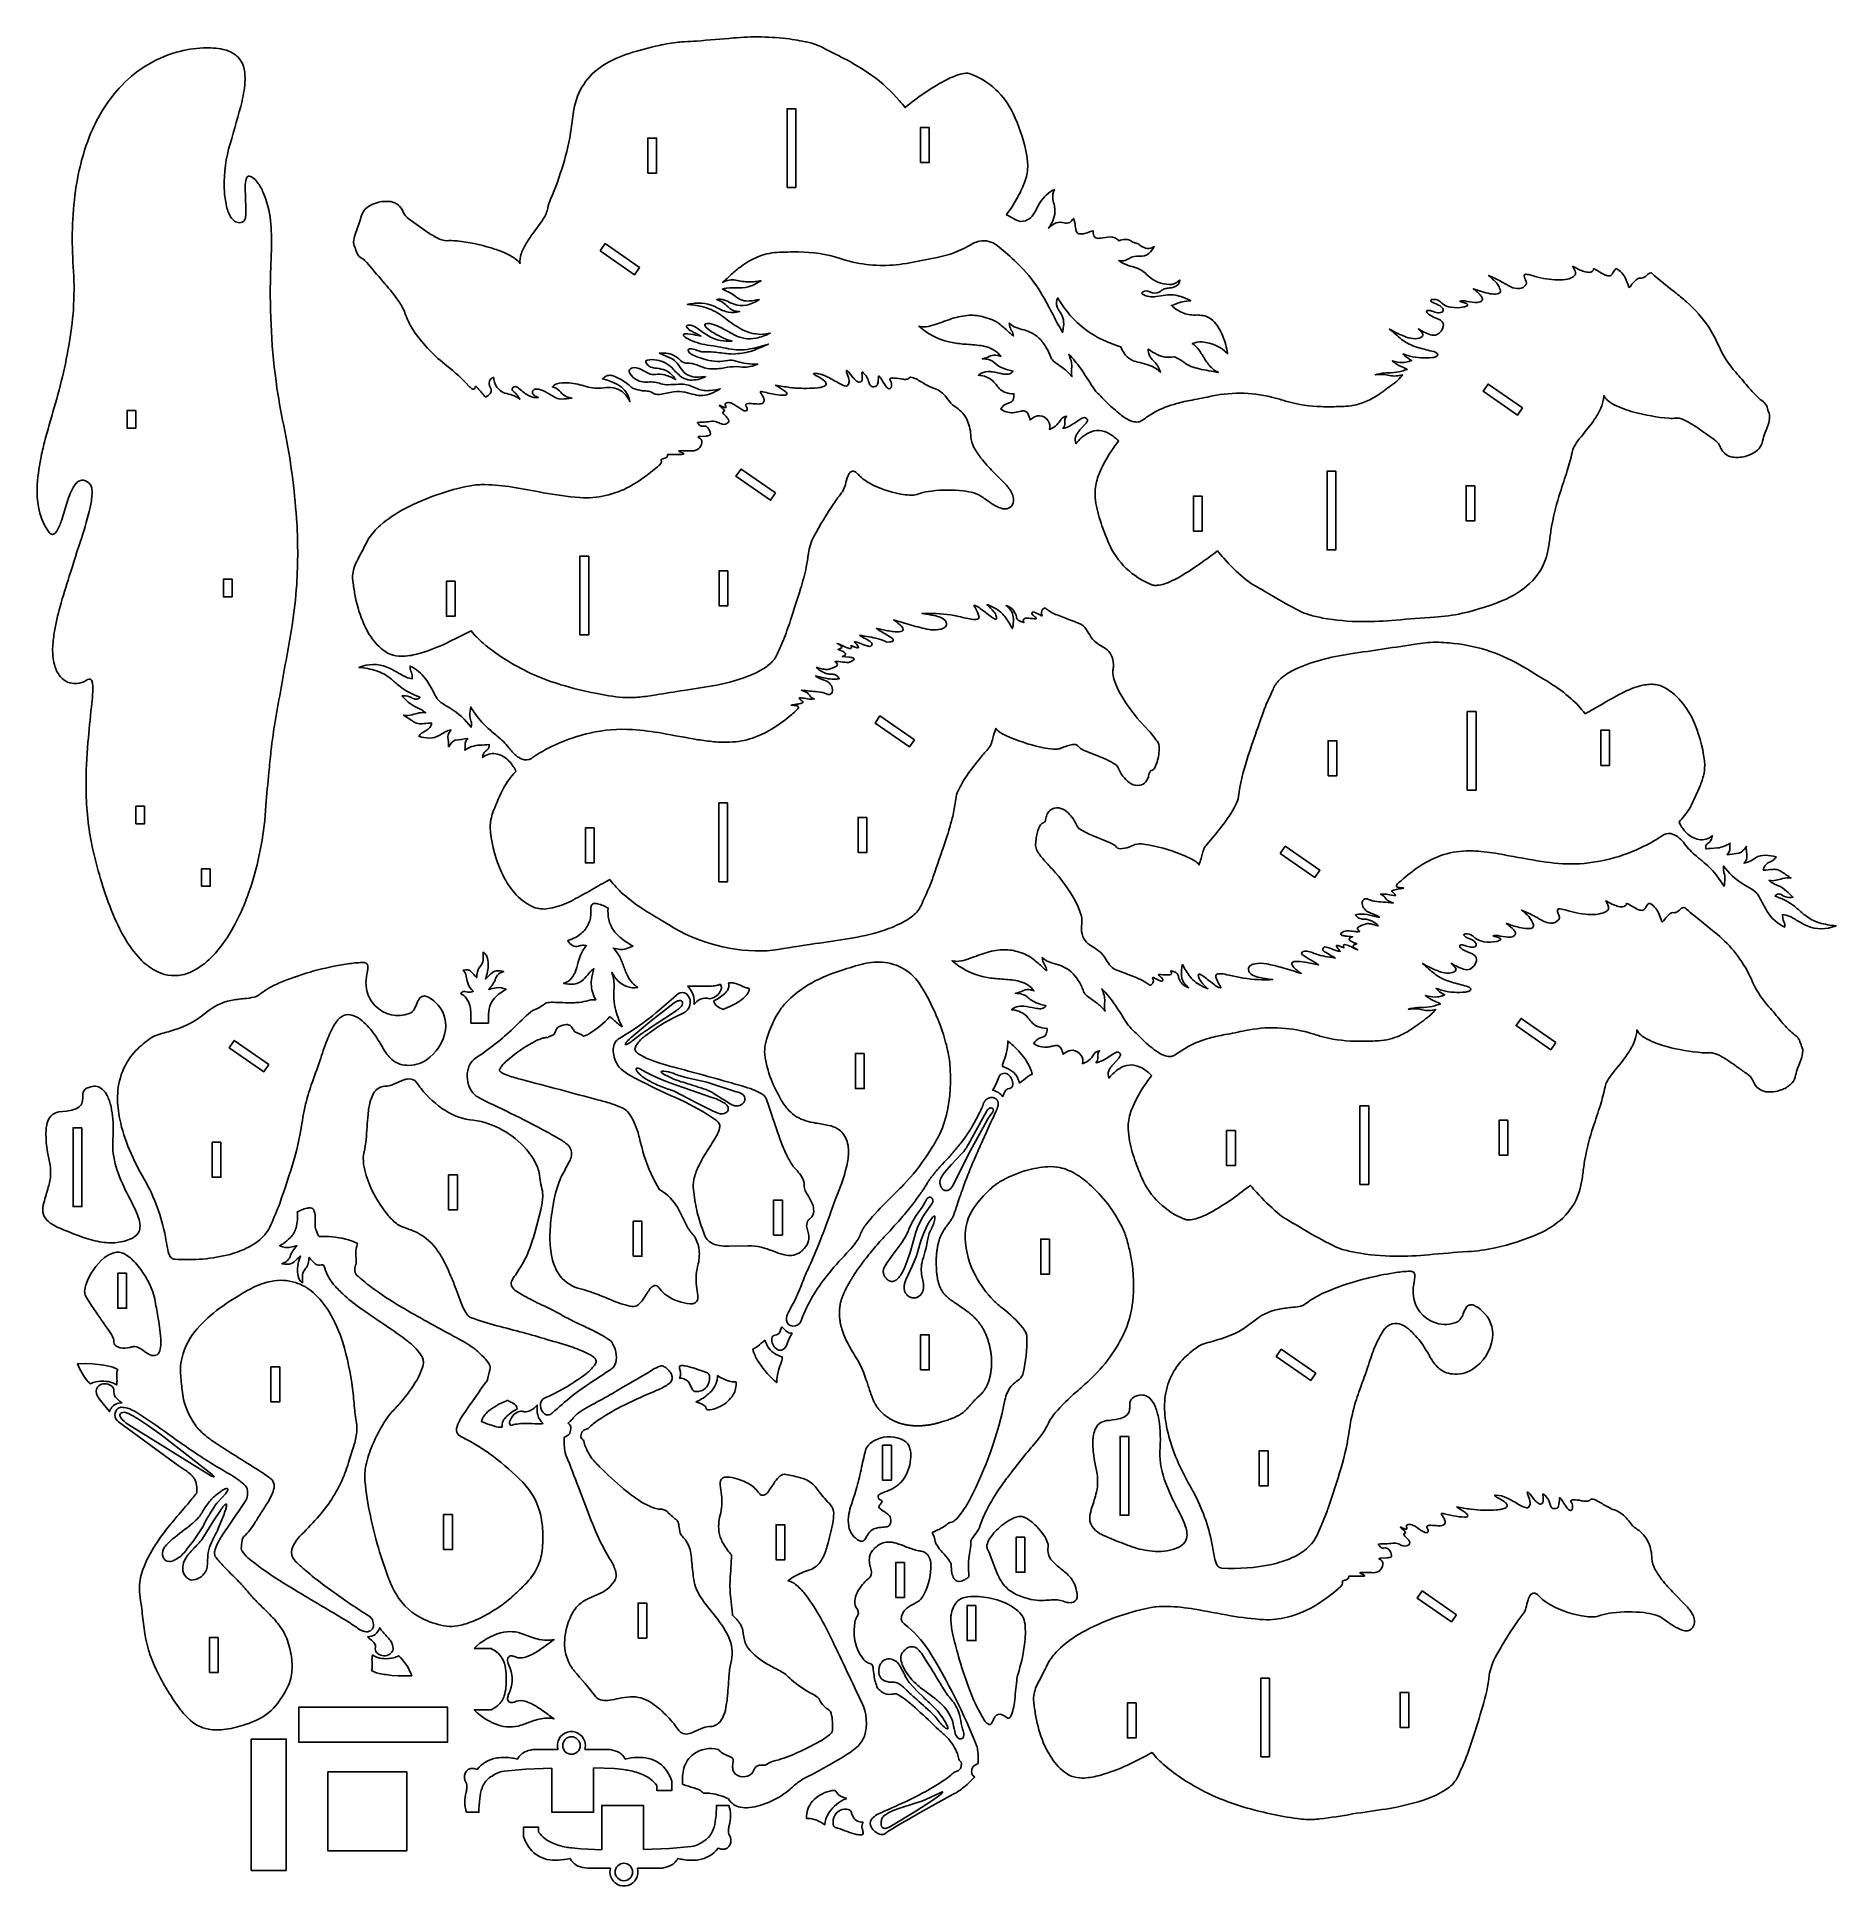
# Model space of a CAD drawing. Extents: x -349 to 884, y -1068 to 199.
import ezdxf

# ---------------------------------------------------------------- set-up
doc = ezdxf.new("R2010")
doc.units = 0
doc.header["$MEASUREMENT"] = 0
doc.layers.get('0').update_dxf_attribs({"linetype": 'CONTINUOUS'})

msp = doc.modelspace()

# ---------------------------------------------------------------- linework, layer by layer
for points in [[(-191.9, -327.4, -0.060313), (-201.6, -381.2, -0.046615), (-214, -410.7, -0.05196), (-226.5, -428.6, -0.070955), (-238.8, -439.2, -0.081975), (-249.4, -443.5, -0.18302), (-268.2, -440.4, -0.072586), (-277.9, -432.8, -0.061372), (-289.1, -417.4, -0.03999), (-298.9, -396.3, -0.039625), (-311.4, -353.1, -0.049476), (-315.1, -314.4, -0.022444), (-313.8, -284.2, -0.00779), (-311.4, -259.7, 0.008034), (-310.6, -251.3, 0.042821), (-310.7, -243.5, 0.128874), (-311.6, -241.3, 0.269743), (-313.2, -240.8, 0.103055), (-314.8, -241.5, 0.013564), (-316.2, -242.5, -0.093815), (-323.3, -243.8, -0.235984), (-333.5, -238.1, -0.090643), (-336.8, -230.7, -0.071947), (-338, -219.8, -0.031646), (-336.9, -209, -0.029056), (-332.9, -191, -0.009413), (-326.6, -170.3, -0.004131), (-318.1, -143.7, 0.019777), (-312.4, -123.2, 0.045657), (-311, -113.7, 0.043946), (-311.2, -109.9, 0.09576), (-312.3, -107.3, 0.168259), (-316.9, -104.5, 0.217439), (-320.9, -105.6, 0.081522), (-323.1, -108.1, 0.052266), (-326, -113.6, 0.020404), (-328.1, -119.4, 0.005948), (-331.8, -131.5, -0.046261), (-334.9, -139, -0.133099), (-337, -141.3, -0.258398), (-339.2, -141.3, -0.109508), (-341.4, -139, -0.093284), (-347.7, -122.8, -0.054545), (-348.7, -109.9, -0.040254), (-346.1, -89.5, -0.014195), (-343.6, -78.3, -0.008575), (-336.9, -54.7, 0.031501), (-325.9, -6.3, 0.058313), (-324.1, 45, -0.053062), (-321.8, 97.3, -0.054235), (-312.7, 131.4, -0.088599), (-292.4, 164.3, -0.139104), (-253.2, 188.9, -0.05795), (-234.7, 191.9, -0.056104), (-221.2, 190.9, -0.101363), (-212.8, 187.1, -0.159217), (-207.3, 179.3, -0.079945), (-206.2, 171.2, -0.028165), (-206.4, 166.3, -0.037801), (-209.1, 151.8, -0.003663), (-217.4, 122.4, 0.082299), (-220.3, 92.8, 0.04191), (-218.6, 82.1, 0.098123), (-214.8, 74.4, 0.316092), (-208.1, 72.4, 0.201062), (-206.5, 73.9, 0.080538), (-205.7, 77.1, 0.037715), (-205.6, 82.9, -0.009499), (-206.1, 97.1, -0.054076), (-205.5, 101.9, -0.103436), (-204.7, 103.4, -0.289983), (-202.6, 103.8, -0.046971), (-201.1, 103.1, -0.071236), (-197.8, 99.8, -0.068005), (-193.7, 92.8, -0.075388), (-188.7, 73.4, -0.033942), (-188.1, 54.6), (-188.7, 36.4, 0.04212), (-184.3, -41.3, 0.016166), (-178.9, -70.6, -0.031201), (-170.9, -130.5, -0.032379), (-170.8, -176.1, -0.022818), (-174, -204, -0.00812), (-177.6, -225.3, 0.001249), (-185.3, -268.4, 0.01376), (-188.4, -290.2, 0.005182), (-189.8, -304.7, 0.005052)], [(289.3, 55.9, -0.077275), (268, 48.3), (256.1, 46, -0.037211), (237.7, 43, -0.100791), (201.5, 47.6, 0.073926), (173, 52, 0.014815), (158.3, 51.7, 0.08555), (144.8, 48.5, 0.065025), (133.7, 42.1, 0.022769), (127.2, 36.7, 0.003792), (121, 31, -0.153813), (128.8, 32.9, -0.028229), (133.4, 32, 0.071232), (143.4, 31.7, 0.020928), (147.4, 32.3, -0.040647), (140.6, 28.7, -0.109795), (132.5, 27.4, 0.04221), (123.8, 27.1, 0.020819), (120.9, 26.6, -0.007199), (126.7, 23.7, -0.046741), (130.7, 20.9, 0.182794), (139.3, 18.4, 0.035893), (143.4, 18.9, -0.010618), (146.2, 19.4, -0.094366), (137.4, 15.5, -0.134216), (129, 16.2, -0.0481), (124.9, 18, 0.081373), (119.6, 19.6, 0.071339), (117, 19.4, -0.12239), (124.8, 14.3, 0.161252), (130.6, 11.4, 0.02722), (132.7, 11.1, -0.114236), (125, 10.7, -0.083936), (117.4, 13.8, 0.174209), (99.7, 16.5, 0.014918), (96.9, 16, -0.044532), (106.8, 14.7, -0.088665), (119.3, 9.1, -0.022846), (124.2, 5.5, 0.054683), (136.4, -2.1, 0.146721), (151, -4.2, 0.029606), (153.7, -3.6, -0.064796), (143.8, -7.1, -0.167337), (129.5, -5.1, -0.005485), (121.2, -0.5, 0.024123), (116, 1.9, 0.033176), (113.3, 2.8, 0.089013), (109.7, 2.8, 0.170089), (108.8, 2.4, 0.22192), (108.8, 2, 0.137399), (110.1, 0, 0.055243), (118.2, -5.3, 0.041568), (125.1, -8.4, 0.022846), (127.5, -9.1, -0.037139), (119.7, -8.7, -0.110021), (110.7, -5.1, -0.005212), (103.6, -0.3, 0.048123), (100.5, 1.4, 0.114774), (98.2, 1.8, 0.03862), (96.8, 1.6, 0.313509), (96.3, 0.9, 0.171431), (96.4, 0.5, 0.089671), (99.9, -2.3, 0.010374), (105.9, -5.4, -0.081593), (106.3, -5.6, -0.035593), (104.3, -5.3, 0.01952), (97.3, -4.1, 0.070539), (94.7, -4.2, 0.451869), (94.3, -5.3, 0.097076), (94.6, -5.7, 0.058781), (96.9, -7.4, 0.081463), (110.6, -11.8, -0.022248), (125.2, -14.4, 0.093939), (139.8, -14.5, 0.024569), (146.2, -13, 0.010847), (152.5, -11.1, -0.020157), (142.9, -15.2, -0.066469), (131.5, -17.7, -0.065792), (125.2, -17.8, 0.003042), (115, -16.6, 0.042274), (108, -16.5, -0.059957), (105.7, -16.2, -0.015693), (101.8, -14.8, 0.11635), (98.3, -14.4, 0.453904), (97.4, -15.6, 0.163726), (100, -18.2, 0.04224), (104.1, -20, 0.007247), (110, -21.9, 0.130182), (124.6, -22.3, -0.122056), (130.1, -22.8, 0.098808), (145.1, -24.8, -0.125399), (134.7, -26.9), (130.3, -26.6, 0.060326), (122.4, -27.4, -0.062485), (112.3, -28, -0.087563), (105.1, -26.1, 0.017569), (101.5, -24.8, 0.074366), (97.3, -24.3, -0.20073), (92.1, -22.4, 0.199223), (82.1, -17.4, 0.024896), (77.8, -17.3), (84.9, -20.5, -0.17639), (92, -27.2, 0.083701), (95.9, -31.5, 0.115067), (100.6, -33.5, 0.07122), (106.5, -33.7, 0.016131), (109.4, -33.4, -0.138566), (98.8, -35.8, -0.11634), (93.4, -34.1, -0.033733), (92.6, -33.5, -0.036095), (86.4, -27.5, 0.161002), (76, -22.1, 0.088956), (69.5, -22.1, 0.112838), (68.4, -22.7, 0.147491), (68.6, -23.9, 0.23616), (73, -27.3, 0.023665), (76.1, -27.7, -0.043302), (81.7, -29.1, -0.097684), (85.5, -31.5, -0.049839), (88.9, -35.5, 0.054867), (81.5, -32.3, 0.108319), (75, -32, -0.140495), (70.4, -31.3, -0.008789), (65.6, -28.7, 0.096641), (60.4, -27.3, 0.218382), (57.3, -28.7, 0.249625), (57.1, -30.1, 0.156745), (60.7, -34.7, 0.184598), (70.1, -37.2, -0.120437), (78.8, -38.4, 0.077319), (83.8, -39, 0.014914), (91, -38.6, -0.112337), (99.6, -39.9, -0.009591), (104, -41.8, 0.115371), (112.6, -43, 0.044111), (119.5, -41.8, -0.032921), (113.3, -45, -0.076833), (107.4, -46.4, -0.070617), (101.7, -45.8, 0.004981), (95.3, -44.2, 0.087094), (87.5, -43.9, 0.010336), (78, -45.6, -0.089414), (74.7, -45.4, -0.093193), (73.1, -44.6, 0.145169), (69.3, -43.3, -0.019485), (66, -43.1, -0.055719), (59.9, -41.5, -0.092853), (58, -40.2, 0.075394), (50, -34.7, 0.034624), (46.1, -32.9, 0.104031), (42.8, -32.6, 0.128661), (40.6, -33.5, -0.006483), (38.7, -35, -0.050938), (47.7, -38.1, -0.075697), (53, -41.7, -0.095698), (56.1, -46.2, -0.044226), (57.6, -50.6, 0.062785), (53.8, -45.2, 0.162096), (46.1, -41.2, 0.082225), (39.6, -41.1, -0.048465), (33.6, -41.4, -0.055974), (27.5, -40.2, 0.047965), (15.9, -37.8, 0.063583), (9.4, -37.9, 0.102623), (5.5, -39.5, 0.044404), (4.4, -40.4, -0.129064), (9.2, -43.1, -0.004692), (11.2, -45.2, 0.150716), (17.8, -48.2, -0.037771), (10.3, -48.8, -0.131228), (5.6, -47.4, 0.045153), (-0.7, -43.6, 0.046271), (-4.9, -42.1, 0.121482), (-7.6, -42.1, 0.561306), (-8.6, -45.7, 0.081253), (-7.3, -46.8, 0.031173), (-5.2, -47.8, -0.164332), (-11.4, -46.7, -0.051963), (-14.8, -44.6, -0.026721), (-18.7, -41.3, 0.141452), (-20.9, -40.2, 0.222824), (-22.6, -41, 0.170388), (-23.1, -42, 0.213865), (-22.8, -43, 0.041939), (-21.4, -44.3, -0.045973), (-18.7, -47.5, -0.030051), (-17.9, -48.9, 0.085568), (-23.1, -46.2, 0.0105), (-28.1, -44.7, -0.123432), (-32.3, -42, -0.173002), (-35.7, -35.5, 0.019325), (-35.9, -34, 0.281839), (-36.2, -34, 0.405111), (-38.6, -39.8, -0.036902), (-37.8, -41.6, -0.104585), (-37.6, -43.6, -0.18404), (-39.1, -46, -0.03475), (-41.4, -47.5, 0.003764), (-46.1, -42, 0.014501), (-47.7, -40.2, 0.596695), (-48.5, -40.5, -0.128211), (-49.2, -42, 0.054321), (-50.3, -42.1, -0.101634), (-51, -41.6, -0.025411), (-52.8, -39.9, 0.041596), (-67.8, -26.1, -0.073389), (-90, -2.9, -0.040639), (-94.5, 4.8, -0.024731), (-96.6, 10.2, 0.062623), (-100.8, 18.1, 0.02328), (-110.3, 30.2, -0.005827), (-121.6, 43.5, 0.08364), (-127, 48.2, -0.157935), (-129.9, 52.1, 0.038349), (-131.4, 56.4, -0.096081), (-131.8, 58.9, -0.073742), (-130.8, 63.9), (-127.9, 71.8, 0.018659), (-126.4, 77, -0.162701), (-122.3, 82.7, -0.189484), (-106.2, 86.5, -0.261299), (-98, 79.9, 0.148558), (-93.8, 74.4, -0.00352), (-80.9, 65.4, 0.046817), (-72.2, 60.6, 0.088085), (-68.4, 59.7, -0.042163), (-60.8, 59.6, -0.043741), (-37.6, 54.8, -0.024565), (-28.2, 51.4, -0.048788), (-21, 47.3, -0.059356), (-17.7, 44.2, -0.108501), (-17.1, 50.2, -0.060466), (-13.8, 57.4, -0.028692), (-9, 64.6, 0.009413), (-1.8, 74.7, 0.100813), (1.2, 82.1, -0.035893), (3.2, 88.3, 0.031511), (11.7, 111.7, 0.037806), (17.4, 136.5, -0.003205), (19.2, 149.7, -0.216015), (39.1, 179.8, -0.069912), (57.1, 188.1, -0.021328), (77.6, 193.6, -0.023565), (90.8, 195.8, -0.013168), (94.8, 196.1, 0.00522), (103.2, 196.6, 0.003527), (128.5, 198.7, -0.053417), (166.9, 198, -0.025899), (181.2, 195.3, -0.055993), (189.2, 192.3, 0.001003), (204.1, 184.7, -0.031462), (223.4, 173, -0.060575), (242.3, 155.5, -0.010754), (246.1, 151, -0.046883), (273.2, 169.4, -0.04869), (283.8, 173.8, -0.081642), (289.2, 174.5, -0.063611), (290.6, 174.2, -0.198631), (320.1, 146.9, -0.058116), (328.9, 121.4, -0.035838), (330.1, 111.8, -0.089662), (328.4, 101, -0.045121), (323.4, 89.7, -0.036666), (315.5, 77.5, -0.023452), (317.9, 76.3), (322, 74, 0.222851), (328.5, 73.4, 0.14607), (333.2, 76.6, 0.054906), (335, 79.2, -0.012896), (338.5, 85.7, -0.13922), (348.4, 94.9, 0.158009), (347.4, 88, 0.009092), (348.4, 83.7, -0.050118), (348.8, 79.4, -0.097258), (347.3, 73.4, -0.051434), (344.4, 68.3, -0.089847), (349.6, 71.9, -0.183826), (355.2, 71.9, 0.243257), (358.9, 72.3, 0.081981), (361.4, 75, -0.071601), (362.4, 72.1, -0.007841), (363, 67.7, 0.156826), (364.1, 65.1, 0.125151), (365.2, 64.5, 0.111513), (368.3, 64.5, 0.051623), (371.6, 65.4, -0.00363), (374.9, 66.6, 0.106501), (375.5, 63.1, 0.164747), (376.8, 61.7, 0.150423), (380.2, 61.5, -0.041161), (386.6, 62.3, -0.200367), (392.7, 59.7, -0.054456), (396.8, 60.6, -0.131571), (400.1, 60, 0.027432), (402.2, 58.7, 0.053604), (404.4, 58.1, -0.084801), (407, 56.7, 0.083777), (410.9, 54.6, 0.174385), (415.2, 54.9, 0.042347), (416.8, 55.7, -0.089339), (413.2, 51, -0.210001), (406.8, 49.1, 0.161804), (399.6, 47.5, -0.093831), (396, 46, -0.090753), (392.5, 46.1, 0.09816), (403, 41.6, -0.144594), (412.6, 35.6, 0.181324), (427.2, 29.7, 0.170319), (433.1, 31.7, 0.052754), (434.3, 32.9, -0.34699), (430.6, 28, -0.049245), (426.6, 27.2, 0.025747), (423.9, 26.7, 0.13046), (421.5, 25.3, -0.248853), (415.7, 24.1), (412.4, 25.2, 0.302176), (408.2, 23.8, 0.155179), (413.3, 21.5, 0.065991), (418.1, 21.4, 0.003016), (424.6, 22.4, -0.117264), (435.2, 21.4, -0.039128), (441.8, 18.6, 0.029064), (435.9, 17.8, 0.036436), (432.8, 16.8, -0.008261), (428.6, 15.2, 0.08934), (437, 10, 0.101551), (446, 8.8, -0.036446), (450.3, 8.4, -0.14709), (457, 5, -0.071767), (460.9, 0, -0.069511), (465.8, -11.6, -0.024176), (467.1, -17.6, 0.181871), (449.7, -9.7, 0.107613), (442.9, -10.8, -0.093873), (447.5, -15.2, -0.029264), (451.5, -21.5, 0.074595), (456.7, -27.9, 0.069588), (460.8, -30.6, -0.013197), (447.6, -28.1, -0.024847), (442, -26.5, -0.079635), (437.1, -23.6, 0.043114), (433.8, -21.5, 0.024478), (430.4, -19.8, -0.173856), (418.9, -18.3, -0.039348), (412.7, -14.6, 0.210702), (416.1, -22.4, -0.10802), (420.5, -28.9, -0.030355), (421, -30.4, 0.121798), (411.8, -25.1, 0.015101), (405.4, -23.5, -0.06159), (400.8, -21.8, -0.122919), (396.2, -17.3, -0.053842), (393.9, -13, -0.02975), (382.1, -8.5, -0.139378), (353.2, 16.5, -0.01452), (350.7, 20.5, 0.242159), (350.4, 14.1, 0.052672), (352.3, 10.8, -0.204706), (354.5, -0.3, -0.029344), (353.9, -3, -0.01076), (346.6, 10.6, 0.005037), (340.1, 22.5, 0.061632), (327.2, 39.9, 0.031167), (314.6, 51.9, 0.004506), (309.1, 56.5, 0.22692), (297, 59.3, 0.063206), (293, 58, 0.010826)], [(417.1, -57.9, -0.060024), (432.1, -51.9, -0.026905), (442.7, -49.5, 0.006897), (456.7, -46.7, -0.11844), (499.9, -48.1, -0.007857), (507.8, -50.5, 0.061216), (531.4, -54, 0.012749), (537.5, -54.1, 0.008183), (548.2, -53.8, 0.089349), (562.3, -50.3, 0.051451), (571, -45.4, 0.005475), (581.4, -37.9, 0.04622), (585.6, -33.9, 0.026546), (586.9, -32.2, -0.139855), (578.1, -32.6, 0.096416), (568.3, -32.2, -0.049389), (574.5, -31, -0.020222), (579.1, -30.8, 0.067289), (586.4, -29.7, 0.014755), (590.2, -28.5, 0.058169), (589.1, -27.8, -0.039004), (583, -24.9, -0.043862), (579.9, -22.6, 0.065993), (587, -23.8, 0.087476), (591.2, -23.1, 0.025119), (593.2, -22.3, -0.067805), (588.6, -19.2, -0.031887), (587.3, -17.9, 0.018933), (591.9, -19.4, 0.088966), (607.5, -20.4, 0.05601), (610.1, -19.6, 0.243836), (611.1, -18.6, 0.265565), (610.5, -17.4, 0.077446), (608.3, -16.3, -0.005665), (598.1, -13.7, -0.069675), (587.8, -9, -0.023655), (586.3, -7.9, -0.004476), (578, -0.8, 0.043569), (589.5, -6.3, 0.087447), (595.8, -7.5, 0.146581), (600.5, -6, 0.170707), (601, -5.1, 0.114467), (600.9, -4.6, 0.107319), (599.5, -2.6, -0.04766), (597.8, -0.7, 0.066227), (606.1, -4.7, 0.174071), (610.6, -4.6, 0.214738), (614.9, 0.9, 0.288221), (613.4, 4.9, 0.073325), (611.6, 6, -0.014117), (607.1, 7.9, -0.085914), (604, 10.1, -0.162588), (603.4, 11.2, -0.318745), (603.9, 11.8, -0.128668), (606.1, 11.8, 0.008318), (610.2, 10.5, 0.159993), (613.9, 10.8, 0.2165), (614.8, 11.8, 0.2165), (614.6, 13.2, 0.132081), (612.7, 15, 0.032329), (608.2, 17.1, -0.154477), (606.3, 18.5, -0.348708), (606.5, 19.2, -0.119073), (607.3, 19.5, -0.186777), (612.3, 18.2, -0.02424), (614.5, 16.4, 0.130276), (620, 14.1, 0.086555), (628.9, 14.3, 0.079177), (631.1, 15.1, 0.209395), (631.6, 15.7, 0.239368), (631.3, 16.3, 0.058866), (630.1, 16.9, 0.019507), (626.9, 17.9, -0.098528), (626.3, 18.1, -0.344696), (626.4, 18.3, -0.099099), (629.6, 18.4, 0.019901), (636.5, 17.4, 0.117073), (640.2, 17.8, 0.234639), (641.7, 19.6, 0.197123), (641.1, 21.5, 0.052399), (639.3, 23.5, 0.007678), (635.4, 26.8, 0.04953), (647.1, 23.4, 0.071504), (651.9, 23.2, 0.145696), (653.6, 23.9, 0.235866), (654, 25.4, 0.09077), (652.7, 28.8, 0.066468), (649.6, 32.6, 0.028314), (645.9, 35.9, -0.020164), (654.4, 31.8, 0.00905), (661.1, 28.1, 0.140381), (667, 26.9, 0.218804), (671.5, 29.5, 0.068975), (671.9, 30.3, 0.15262), (672, 30.9, -0.004455), (670.5, 34.8, -0.221828), (670.6, 36.3, -0.196113), (671.4, 36.7, -0.064343), (673.3, 36.5, -0.026667), (677.8, 35.3, 0.066542), (693.3, 32.8, 0.058194), (700.1, 33.4, 0.066773), (703.8, 34.9, 0.053432), (704.9, 35.8, 0.231168), (705.5, 37.9, 0.102203), (703.8, 41.5, -0.134893), (703.6, 42.1), (703.7, 42.1, -0.090673), (704.4, 41.8, 0.059624), (711.4, 38.6, 0.067075), (715, 38, 0.123993), (717, 38.6, 0.247417), (717.7, 40.2, -0.229889), (717.8, 40.4, -0.229889), (718, 40.4, -0.072169), (720.8, 39, 0.037548), (725.9, 36.2, 0.069865), (728.2, 35.6, 0.294519), (730.6, 36.9, -0.04308), (732.4, 39.8, -0.401215), (734.4, 40.1, -0.145711), (740.3, 32.7, -0.036201), (741.8, 28.3, 0.159044), (742.2, 27.7, 0.243184), (742.3, 27.7, 0.068466), (743.3, 28.7, -0.050308), (747.1, 33, -0.146785), (749.7, 34.1, 0.090196), (751.6, 34.2, 0.075969), (752.6, 34.7, 0.029519), (755.5, 37.1, -0.17636), (757.1, 37.7, -0.128248), (757.8, 37.4, 0.015214), (773.4, 24.6, -0.007968), (781.5, 17.9, -0.064925), (796.8, 0.4, -0.042601), (803.6, -12.4, 0.082686), (815.3, -30.5, -0.012009), (823.3, -40, 0.024761), (830.1, -47.3, 0.033993), (834.2, -50.7, -0.154704), (836.7, -54.3, 0.043632), (838.2, -58.6, -0.080145), (838.5, -60.8, -0.081761), (837.4, -66.5, -0.001832), (834.8, -73.6, 0.030208), (833.3, -79, -0.139873), (830.2, -83.8, -0.111014), (822.8, -87.8, -0.105465), (813.9, -88.7, -0.054794), (810.5, -87.9, -0.174306), (805.3, -83, 0.010466), (803.7, -79.8, 0.083938), (802.2, -78, 0.019196), (799.8, -76, 0.002911), (793.2, -71.5, 0.030588), (783, -64.7, 0.052568), (777.3, -62.2, 0.10082), (774.3, -61.9, -0.042068), (769.6, -62, -0.043879), (745.4, -57.8, -0.046563), (731.9, -52.7, -0.052273), (727.5, -49.7, -0.0785), (724.8, -46.4, -0.062835), (724.4, -49.9, -0.062242), (722, -56.8, -0.042795), (717.5, -64.2, -0.010913), (708.1, -76.2, 0.039162), (704.6, -81.3, 0.086462), (703.2, -85.5, -0.02138), (699.8, -97.9, -0.003614), (695, -112.8, 0.033184), (689.3, -135, 0.013673), (687.8, -145.1, -0.018991), (686.4, -153.9, -0.153249), (674, -175.3, -0.086144), (657.9, -185.9, -0.048038), (627.8, -195.7, -0.039046), (608.9, -198.3, 0.008145), (582.4, -200.4, -0.020962), (559.1, -201.4, -0.042897), (532.2, -198.9, -0.018722), (523, -196.7, -0.048142), (516.4, -194, -0.019077), (497.4, -183.5, 0.001032), (484.4, -175.9, -0.043197), (478.5, -171.7, -0.030113), (464.4, -157.9, -0.012571), (460.2, -152.9, -0.002815), (448.1, -161.8, -0.021314), (434.4, -170.6, -0.047162), (423.8, -175.5, -0.050786), (419, -176.5, -0.052064), (416.5, -176.5, -0.046848), (415.2, -176.1, -0.198745), (385.7, -147.8, -0.010922), (381, -135.7, -0.041752), (376.9, -120.4, -0.038533), (376.3, -112.2, -0.085414), (378.5, -101.6, -0.063073), (389.1, -82, -0.013881), (392.4, -77.6, 0.07033), (386.1, -72.6, 0.106415), (379.2, -70.4, 0.137204), (371.9, -72, 0.070326), (366.8, -75.5, 0.03528), (363.2, -79.4, -0.214482), (363.1, -74.4, -0.056294), (364.3, -72.1, -0.029293), (365.9, -70), (369.7, -65.8, 0.095739), (371, -63.7, 0.361508), (370.2, -62, 0.062296), (369, -61.5, 0.097329), (365.9, -62.8, -0.015363), (359.8, -66.8, -0.055436), (355.7, -68.6, -0.027), (354.3, -68.9, 0.229076), (355.5, -65.2, -0.20886), (356.8, -60.6, 0.204583), (353, -62.7, -0.01701), (351.1, -65.4, -0.107431), (346.8, -68.8, -0.022426), (345, -69.6, 0.218715), (344.1, -63.8, 0.242778), (338.3, -60.3, 0.171232), (333.1, -62.1, 0.034254), (331.8, -63.2, 0.081289), (330.2, -58.8, 0.25792), (327.4, -57, 0.078083), (324.8, -57.3, -0.053326), (319.8, -58.2, -0.16523), (311.7, -55.7, -0.175657), (315.5, -52.1, 0.005145), (318.2, -51.1, 0.236793), (320.4, -48.4, 0.068717), (320.7, -45.2, -0.102193), (314.2, -44, -0.091661), (310.8, -41.7, -0.024354), (307.7, -38, 0.156728), (300.4, -33.2, 0.053509), (296.4, -32.5, -0.192673), (303.1, -30, -0.043553), (306.1, -30.2, -0.010002), (312.7, -31.5, 0.086102), (316.9, -31.7, 0.218087), (320, -29.6, -0.046167), (313.2, -27.7, -0.090848), (307.1, -23.7, 0.149532), (301.9, -21.4, 0.026028), (299, -21.2, 0.07783), (304.6, -19.3, -0.161023), (309.5, -18.9, -0.037766), (311.8, -19.6, 0.165958), (302, -13.1, 0.039609), (296.7, -12, 0.008312), (285.7, -11.1, -0.030816), (276.1, -9.6, -0.124774), (255.6, 1.1, 0.102599), (260.3, 0.8, 0.05696), (266.6, 2.2, -0.005446), (278.2, 6.3, -0.063267), (290.1, 8.6, -0.07925), (300.2, 7.4, -0.027942), (306.1, 5.4, -0.072777), (311.2, 2.3, -0.014963), (317.7, -3.4, 0.011762), (320.3, -5.7, 0.165033), (319.1, -2, -0.068669), (317.7, 1.6, -0.044831), (317.5, 3.2, 0.102565), (322.2, 0.2, 0.031077), (327.4, -1.4, -0.08323), (335.5, -5.1, -0.090544), (341.1, -10.9, -0.04834), (344.6, -17), (345.9, -20.2, 0.111776), (348.7, -23.5, 0.01406), (353.3, -26.8, -0.0413), (358.5, -31.2, -0.027196), (360.4, -33.4, -0.080142), (360.3, -26.7, 0.081198), (359.8, -22.6, 0.019253), (358.3, -18.1, -0.036203), (366.2, -27.7, -0.018061), (374.9, -41, 0.066101), (379, -45.8, 0.010585), (388.1, -54.7, 0.032776), (396.7, -61.6, 0.067084), (402, -64.2, 0.097391), (405.8, -64.5, 0.105543), (408.4, -63.5, -0.019666)], [(80.9, -89.5, 0.082345), (79.3, -90.1, 0.086341), (78.9, -90.4, -0.03195), (79.1, -91.5, -0.15054), (78.4, -93.3, -0.059846), (76.4, -95.2, -0.050654), (57.5, -108.7, -0.142312), (23.2, -116.4, -0.026048), (-1.9, -113, 0.005153), (-23, -109.2, 0.031575), (-41.8, -107.5, 0.046782), (-51.8, -108.2, 0.071025), (-96.4, -123.8, 0.057472), (-113.6, -135.4, 0.060882), (-121.3, -144.2, 0.028586), (-122.8, -146.9, -0.003012), (-129.6, -160.1, 0.097685), (-132.5, -169.9, 0.045518), (-132.3, -173.9, 0.005908), (-130.9, -182.9, 0.047138), (-125.8, -200.7, 0.055653), (-119.1, -213.1, 0.102248), (-108.5, -222.9, 0.115963), (-100.8, -225.1, 0.053288), (-94.9, -224.9, 0.043687), (-84.5, -222.6, 0.039482), (-66, -215.1, 0.006056), (-51.3, -207.6, 0.048261), (-43, -216.2, 0.043376), (-25.5, -228.8, 0.064583), (10.2, -244.6, 0.027031), (34, -250.5, 0.032606), (52.5, -253.3, 0.043967), (64.3, -253.1, 0.013078), (75.5, -251.6, -0.004053), (94.3, -248.5, 0.015326), (117, -244.9, 0.044972), (140.8, -237.9, 0.076826), (153.3, -230.6, 0.093593), (158, -224.6, 0.007772), (162.5, -214.5, 0.018314), (167.6, -200.4, 0.001774), (174.5, -178.8, 0.02484), (178.4, -164, 0.018656), (179.8, -154.6, -0.086151), (183.6, -143.1, -0.031181), (197.3, -120.5, -0.020224), (203.1, -112.4, 0.105478), (205.5, -105.9, -0.085597), (207.8, -99.9, -0.14193), (209.5, -98.4, -0.198388), (211.8, -98.7, -0.049809), (212.8, -99.4, -0.019512), (215.3, -101.9, 0.068605), (222.9, -107.1, 0.088386), (246.2, -114.4, 0.043529), (252, -114.6, 0.070038), (256.2, -113.5, -0.049937), (264.3, -111.9, -0.059276), (285.9, -111.7, -0.03501), (293.2, -113.2, -0.088536), (299.6, -116.3, 0.016445), (306.1, -120.9, 0.04828), (311.9, -123.7, 0.121653), (315.9, -124.1, 0.229564), (319.6, -121.1, 0.183065), (320.2, -116, 0.0741), (318.8, -112.4, 0.059793), (314.3, -106.5), (306.5, -98.7, -0.021301), (298.1, -89.3, -0.039028), (293.3, -82, -0.112701), (291.2, -74.7, 0.094458), (288.9, -63.9, 0.125859), (282.4, -55.5, 0.014312), (279.3, -53.3, -0.049645), (277.5, -51.6), (273.6, -46.7, 0.144458), (264.9, -41.1, -0.031789), (261.4, -39.5, -0.003191), (254.5, -35.5, 0.05546), (250.9, -34, 0.160501), (249.3, -34.1, 0.061987), (248.5, -34.8, -0.147627), (247.2, -35.3, -0.070873), (244.4, -35.2, 0.014596), (238.7, -34.4, 0.094941), (236, -34.7, 0.390917), (235.6, -35.6, 0.008493), (236.5, -37.2, -0.202589), (236.5, -40.8, -0.083427), (235.9, -41.6, -0.345496), (234.6, -41.6, -0.091209), (232.5, -39.4, -0.016832), (229.4, -34.4, 0.075832), (228.3, -33.1), (228.1, -33, 0.233552), (227.9, -33.1, 0.124737), (227.8, -33.5), (227.7, -36.7, -0.059935), (227.1, -39.1, -0.25689), (225.6, -40.2, -0.058485), (223.9, -40.4, -0.249686), (222, -39.1, -0.068745), (221.1, -36.6, 0.066175), (219.4, -32.9, 0.04358), (217.6, -31, 0.060807), (216.9, -30.5, 0.472878), (216.4, -30.9, 0.075649), (216.4, -31.3, -0.09495), (216.6, -35.8, -0.42237), (214.2, -37.2, -0.105338), (211.8, -35.6, -0.032003), (210.6, -34.2), (207.4, -30.2, 0.093521), (206.4, -29.3), (206.1, -29.2, 0.369649), (205.9, -29.3, 0.174259), (206, -30.4, -0.047028), (207.6, -35.3, -0.116147), (207.5, -38.1, -0.11153), (206.7, -39.5, -0.202069), (205.4, -39.9, -0.084558), (204, -39.5, -0.053131), (200.3, -37.7, 0.015004), (192.2, -33.3, 0.062945), (186.8, -31.5, 0.053592), (183.6, -31.3, 0.319479), (183.4, -31.4, 0.319479), (183.5, -31.7, 0.048027), (186.2, -33.3, -0.04057), (190.4, -36, -0.106961), (191.9, -37.8, -0.328241), (191.4, -39.6, -0.125666), (190.3, -40.2, -0.067799), (186.2, -41.1, -0.03762), (171.1, -41.3, -0.012315), (167.2, -40.9, -0.007331), (157.4, -39.4, -0.035142), (163.1, -42.9, -0.057449), (165, -44.7, -0.469217), (164.7, -46, -0.116414), (164.2, -46.2, -0.064152), (157.2, -45.7, -0.0102), (147.4, -43.6, 0.204969), (147, -43.7, 0.222352), (147.3, -44.8, -0.036978), (149.2, -48.3, -0.170886), (149.4, -50.5, -0.225008), (148.1, -51.8, -0.100037), (144.5, -52.2, 0.010378), (139.7, -51.9, 0.080012), (137.5, -52.2, 0.384132), (137, -53.1, 0.117039), (137.7, -54.6, -0.171824), (137.9, -56.2, -0.34074), (136.5, -57, -0.109843), (135, -56.5, -0.018226), (129.2, -52.7, 0.052653), (126.6, -51.5, 0.102638), (124, -51.3, 0.562249), (123.2, -53.7, -0.372339), (123.3, -54.5, -0.200858), (123.1, -54.6, -0.106497), (121.7, -54.3, 0.020512), (120, -53.6, 0.103659), (118.8, -53.2, 0.083411), (119.3, -53.8, -0.031762), (121.6, -55.7, -0.099193), (122.3, -56.8, -0.214829), (122.2, -57.2, -0.101441), (121.4, -57.6, 0.447802), (121.2, -58.2, 0.085706), (122.3, -59.6, -0.03302), (124.6, -62.1, -0.13302), (125.3, -63.9, -0.232017), (124.7, -65.1, -0.244308), (121, -66.1, -0.070196), (117.9, -64.8, 0.134645), (113.6, -64, -0.040828), (108.6, -64.6, 0.01867), (104.3, -64.8, 0.138724), (103.7, -65, 0.294696), (104, -65.3, -0.108199), (105.1, -66.6, 0.222845), (107.2, -67.5), (108.7, -67.4, -0.212445), (111, -68.5, -0.162122), (112.7, -72.6, -0.309854), (112.2, -73.6, -0.076555), (109.7, -74.2), (105.1, -74.5, 0.046575), (104.3, -74.7, 0.190092), (104.2, -74.8, 0.18074), (104.5, -75.2, -0.375641), (106.8, -78.7, -0.395659), (100.4, -84.3, 0.019802), (96, -84.3, 0.021501), (92.4, -84.2, 0.057296), (91, -84.4, 0.330216), (91.3, -84.7, 0.078164), (92.4, -85.2, 0.015068), (93.9, -85.9, -0.16683), (94.5, -86.4, -0.193703), (94.2, -86.6, -0.056802), (91.6, -86.8, 0.002703), (83.5, -86.8, -0.281705), (81.9, -89.2, -0.064439)], [(167.9, -258.7, -0.032071), (172, -259.1, -0.179441), (172.9, -259.7, -0.231994), (173, -260.4, -0.097619), (172, -261.8, -0.027104), (168.4, -265, -0.04281), (154.5, -275.2, -0.048742), (141.5, -281.2, -0.072726), (126.1, -284, -0.034422), (115, -283.7, -0.018612), (104, -282.3, -0.002502), (79.6, -277.9, 0.024851), (59.3, -275.4, 0.073594), (30.1, -277.8, 0.084372), (-6.7, -292.9, 0.004801), (-10, -295.1, -0.232535), (-16.2, -295.7, -0.087501), (-20.4, -293.2, -0.05935), (-25.4, -287.9, 0.061373), (-33.4, -279.8, -0.019107), (-40.4, -273.8, -0.05374), (-49.1, -263.6, -0.011316), (-51.5, -259.9, 0.047441), (-52.2, -265.5, 0.088427), (-51.4, -269.4, -0.091534), (-51, -271.6, -0.04067), (-51.3, -273.8, 0.108707), (-65.6, -260.8, -0.009552), (-72, -256.8, -0.094448), (-74.7, -254, -0.034766), (-76.9, -250, 0.040478), (-82.5, -240.5, 0.132366), (-93.1, -231.9, 0.103916), (-92.8, -234.5, -0.041564), (-91.7, -238.1, -0.065095), (-91.6, -240.5, -0.092185), (-95.8, -239.5, -0.032118), (-101, -236.7, 0.00364), (-106.7, -233.5, 0.19715), (-125.6, -231.9, 0.025181), (-128.2, -232.8, -0.057412), (-116.2, -235.1, -0.0904), (-106.6, -240.3, -0.004543), (-100.9, -245.1, 0.070352), (-90.2, -251.6, 0.007983), (-86.3, -253.2, -0.281215), (-89.5, -254.6, -0.073444), (-92.2, -253.4, 0.13587), (-97.3, -252.2, 0.044658), (-98.6, -252.4, 0.013845), (-94.3, -256.6, 0.083432), (-88.1, -260.4, -0.064705), (-82.3, -263.9, 0.090431), (-87, -264, 0.012523), (-91.7, -265.2, -0.097621), (-97.5, -265.5), (-91.9, -269.2, 0.024314), (-89.4, -270.7, 0.122403), (-85.8, -271.5, 0.033679), (-83.7, -271.3, -0.017236), (-78.3, -270.9, -0.118203), (-79.5, -273.9, -0.100563), (-82, -276, 0.039391), (-85.2, -277.8, 0.099717), (-87.1, -280, 0.06507), (-79.8, -281.2, 0.130382), (-73.1, -279.4, -0.026502), (-68.6, -276.8, -0.069949), (-65.1, -275.7, 0.247945), (-67, -282.4, -0.076717), (-66.8, -287.2), (-64.4, -284.2, -0.174205), (-62.1, -282.7, 0.001666), (-53.6, -281.5, 0.06913), (-55.1, -284, 0.116379), (-55.4, -286.6, -0.087092), (-55.6, -289.5, -0.151257), (-45.3, -286.1, 0.037202), (-39, -285.5, -0.100509), (-39.1, -287.6, -0.182452), (-40.6, -289.5, 0.190168), (-43.2, -293.2, 0.045906), (-43.4, -294.7, -0.235485), (-34.4, -292, -0.152145), (-26.6, -295.7, -0.075171), (-21.3, -302.4, -0.092613), (-20.7, -304.1), (-20.7, -304.2, 0.069677), (-29.1, -315.5, 0.019676), (-35.9, -330.9, 0.070481), (-38.2, -341, 0.050387), (-37.9, -345.9, 0.074492), (-30.5, -373.1, 0.070878), (-21.4, -387.5, 0.092873), (-9.8, -396.5, 0.137871), (0.1, -398.3, 0.045285), (6, -397.2, 0.05946), (18.8, -392.1, 0.005913), (31.3, -385.2, -0.003181), (43.7, -378.2, 0.049484), (52.9, -388.1, 0.044019), (67.9, -399.3, 0.002318), (80.1, -406.6, 0.153583), (147.9, -427.1, 0.027756), (155.4, -426.6, 0.002079), (184.5, -422.1, 0.00581), (208, -418.6, 0.033332), (229.7, -413.6, 0.033552), (243.1, -408.3, 0.064552), (252.4, -402.2, 0.110698), (257.7, -394.5, 0.003123), (262.8, -383.1, 0.020133), (265.4, -376.1, -0.002128), (273.6, -352.3, 0.018421), (278.4, -336.2, 0.019185), (280.5, -325.9, -0.018648), (281.4, -320.1, -0.051371), (282.4, -317.3, -0.037378), (288.3, -307.1, -0.023851), (297.8, -294.7, -0.009852), (303.5, -288, 0.073375), (304.8, -285.8, 0.034553), (306.3, -281.2, -0.026228), (308.3, -274.6, 0.132925), (309.3, -275.9, 0.039108), (310.3, -276.7, 0.049597), (318.2, -280.8, 0.051375), (342, -288.1, 0.048939), (349.7, -288.8, 0.06389), (352.4, -288.4, -0.039626), (360, -285.8, -0.090769), (362.9, -285.7, -0.211409), (365.2, -287.3, 0.098458), (365.5, -287.7, 0.061397), (368.9, -289.7, -0.003069), (382.6, -295.3, -0.025073), (388.7, -298.3, -0.069579), (391.5, -300.5, -0.103534), (392.3, -302, 0.1284), (399.7, -311.7, 0.159147), (405.5, -313.7, 0.344923), (412.8, -307.8, -0.024996), (413.7, -304.8, -0.199538), (414.8, -303.4, 0.163075), (416.2, -302.7, 0.061953), (416.9, -302, 0.069824), (418.8, -297.6, 0.082306), (420.2, -287.3, 0.047559), (419.9, -285.6, 0.061785), (419.4, -284.5, 0.051087), (413.2, -276.3), (407.2, -269.8, -0.054219), (393.1, -249.9, -0.048917), (389.2, -240.7, -0.061294), (388.5, -235.8, -0.032725), (388.8, -232.5, 0.095818), (388, -225.8, 0.144382), (384.5, -220.7, 0.050689), (379.9, -217.7, -0.03778), (376, -214.8, -0.063981), (373.3, -211.7, 0.002457), (370.4, -207.1, 0.059957), (367.9, -204.1, 0.071196), (365, -202.5, 0.015598), (359.4, -200.4, 0.003317), (350.2, -196.8, -0.068247), (343, -192.8, 0.140986), (342, -192, 0.219461), (341.1, -192.3, 0.314452), (339.6, -196.1, 0.083699), (340.1, -197.1, -0.27234), (340.1, -197.4, -0.256875), (339.9, -197.4, -0.056413), (337.3, -196.1, 0.020485), (334.8, -195, 0.057873), (333.7, -194.8, 0.28392), (333, -195.8, 0.157772), (333.6, -196.9, 0.028303), (335.4, -198.4, -0.088738), (336, -199.1, -0.374939), (335.9, -199.4, -0.108576), (334.5, -199.4, 0.027385), (329.7, -199, 0.092985), (327.7, -199.4, 0.359122), (327.1, -200.6, 0.017581), (327.5, -202, -0.023954), (324.6, -200.9, -0.127415), (322.9, -199.7, -0.122742), (322.4, -198, 0.109031), (321.4, -195.3, 0.110401), (317.8, -191.4, 0.093667), (315.3, -190.4, -0.066918), (318.6, -193.7, -0.126769), (320.2, -198, -0.043127), (320.1, -204.1, -0.060651), (319.6, -206.2, 0.038289), (314.4, -197.9, 0.098612), (308.4, -192.6, 0.008085), (303, -189.9, 0.067276), (302.2, -189.7, -0.041285), (307, -194.7, -0.092868), (308.6, -197.7, -0.055335), (308.8, -199.1, -0.57281), (307.9, -199.7, -0.076759), (305.5, -198.3, 0.013057), (302.2, -195.9, 0.004919), (297.6, -192.3, 0.063904), (294.2, -190.4, 0.061873), (293.5, -190.2, 0.463224), (293.3, -190.4, 0.054751), (294.3, -192.2, -0.058513), (296.7, -197.7, -0.433034), (295.6, -199.7, -0.097951), (291.6, -199.8, -0.011897), (281.8, -197.6, 0.019995), (277.4, -196.8, 0.040895), (257.8, -195.8, -0.033647), (268.4, -197.8, -0.080578), (272.5, -199.6, -0.214232), (274.5, -202.8, -0.281608), (273.1, -205.5, -0.115371), (270.4, -206.6, -0.056117), (264.8, -207.1, -0.03448), (262.6, -206.8, -0.022702), (250.3, -203.8, -0.001426), (238.2, -200.2, -0.035181), (242.1, -203.2, -0.035614), (244, -205.1, -0.145757), (244.7, -206.8, -0.267594), (244, -207.9, -0.104965), (242, -208.3, -0.050353), (238, -208.2, -0.018117), (234.1, -207.6, -0.009881), (226.4, -206, 0.042433), (228.3, -207.4, -0.008818), (235.7, -211.7, -0.061206), (237.6, -213.2, -0.089853), (238, -214, -0.274847), (237.7, -214.7, -0.1213), (235.7, -215.3), (233.6, -215.4, 0.069345), (221.4, -211.8, -0.006492), (214.9, -210.7, 0.030718), (216.9, -212, -0.002346), (221.5, -214.5, -0.084085), (223.3, -216.1, -0.466609), (222.6, -218.1, -0.15354), (221, -218.3, -0.054313), (220, -218, -0.00554), (214.5, -215.9, 0.085365), (211.4, -215.3, -0.018522), (213.5, -217.8, -0.051229), (214.1, -218.8, -0.481999), (213.8, -219.3, -0.09259), (211.3, -218.7, 0.011901), (209, -217.8, -0.112707), (209.4, -219.2, -0.423502), (208.7, -219.8, -0.088119), (207.3, -219.6, -0.028039), (203.4, -218, 0.010223), (199.5, -216.3, -0.092817), (202.4, -218.2, -0.381737), (202.4, -219.5, -0.118381), (200.2, -220.5), (203.2, -221.7, -0.093922), (205.1, -222.9, -0.459724), (205, -224.3, -0.101881), (203.1, -225.3), (207.6, -225.7, -0.030209), (210.2, -226.2, -0.160547), (211.2, -226.8, -0.309309), (211, -227.5, -0.216388), (206, -229.4, -0.009221), (200.8, -228.7, 0.065613), (198.1, -228.9, -0.108762), (199.6, -230.4, -0.200371), (199.6, -231.3, -0.133326), (198.7, -232.2, -0.057301), (196.7, -233, 0.016793), (194.2, -234, -0.092747), (192.2, -234.3, -0.049995), (189, -233.7, -0.004888), (185.5, -232.7, 0.106088), (187.4, -234.6, 0.094239), (192.7, -237.1, 0.050529), (196, -237.4, -0.07361), (198.3, -237.8, -0.082687), (199.8, -239, -0.010582), (201.1, -240.3, -0.077741), (198.4, -240.8, -0.044413), (193.5, -240.5, -0.023398), (186.6, -239, 0.014977), (184.8, -238.6, 0.115078), (185, -238.9, 0.073282), (187.4, -240.3), (192.4, -242.3, -0.301534), (196.4, -248.9, -0.321555), (194.5, -251.3, -0.075535), (193.3, -251.4, 0.094365), (186.2, -249.4, -0.01165), (175.1, -248.4, -0.088339), (179.2, -250.3, -0.08287), (181, -252.4, 0.14825), (183.9, -254.4, -0.069564), (179.2, -254.3, -0.006891), (174.8, -253.6, 0.05626), (173.7, -253.6, 0.403106), (173.6, -253.9, 0.08615), (174.9, -255.3, -0.008061), (176.3, -256.4, -0.102579), (176, -256.8, -0.100159), (174.1, -257.6, -0.020424), (171, -258.1, 0.024961)], [(587.9, -384, 0.017623), (584.9, -383.7, -0.082963), (583.2, -383.3, -0.375123), (582.8, -382.3, -0.109531), (584.4, -380.3, -0.029916), (597, -370.2, -0.060379), (613.2, -361.8, -0.080931), (630.5, -358.6, -0.03048), (640.6, -358.9, -0.023545), (656.6, -361.2, 0.007784), (682.5, -365.8, 0.041509), (705.4, -367.5, 0.106732), (752.3, -355.4, 0.038597), (765.8, -347.5, -0.244193), (772.4, -347.2, -0.089588), (776.6, -349.8, -0.049583), (780.2, -353.6, 0.058457), (788.3, -362.2, -0.006957), (794.5, -367.3, -0.059824), (804, -377.9, -0.014017), (807.3, -382.8, 0.034572), (807.9, -377.9, 0.102753), (807.2, -373.3, -0.092281), (806.8, -371.1, -0.039818), (807, -368.9, 0.102024), (820.1, -381.1, 0.011403), (826.2, -384.8, -0.077149), (829.8, -387.7, -0.056901), (831.4, -390.1, 0.017157), (836.8, -400, 0.153707), (848.9, -410.8, 0.085267), (848.8, -408.8, 0.025165), (847.8, -405.7, -0.092548), (847.4, -402.2, -0.092089), (851.6, -403.2, -0.021183), (855.1, -404.9, 0.010579), (861.9, -408.9, 0.201652), (881.2, -410.8, 0.027257), (884, -409.9, -0.053648), (872.5, -407.8, -0.089483), (862.8, -402.7, -0.011446), (856.7, -397.5, 0.07039), (846, -391, 0.007774), (842.1, -389.5, -0.141841), (844, -388.1, -0.165205), (846.3, -388.5, 0.063243), (850.4, -390.3, 0.121413), (854.4, -390.3, 0.015461), (850.1, -386.1, 0.086539), (844, -382.3, -0.028526), (839.8, -380.1, -0.030209), (838.1, -378.8, 0.092197), (842.8, -378.7, 0.01218), (847.4, -377.5, -0.097495), (853.2, -377.2, 0.001857), (847.1, -373.1, 0.046288), (844.3, -371.6, 0.101322), (840.9, -371.2, -0.014131), (834.1, -371.8, -0.118678), (835.3, -368.8, -0.100279), (837.8, -366.6, 0.039328), (841, -364.9, 0.099792), (842.9, -362.6, 0.064308), (835.6, -361.5, 0.130332), (828.9, -363.2, -0.026602), (824.4, -365.9, -0.069849), (820.9, -367, 0.117284), (822.9, -363.3, 0.090338), (822.9, -361.5, -0.016769), (822.5, -357.2, -0.047039), (822.6, -355.5, -0.015675), (819.7, -359, -0.1102), (818.6, -359.7, -0.053577), (817.3, -360), (809.4, -361.2, 0.082179), (811, -358.4, 0.062557), (811.2, -357.2, -0.008969), (811.2, -354.2, -0.054732), (811.4, -353.2, -0.12917), (802.8, -356.5), (797.9, -356.8, 0.021914), (794.8, -357.2, -0.100065), (794.8, -355.1, -0.182452), (796.4, -353.2, 0.19003), (799, -349.5, 0.046813), (799.2, -348, -0.237978), (790, -350.7, -0.166502), (781.6, -346.2, -0.073905), (776.9, -339.9, -0.054212), (776.5, -338.6, 0.051463), (783.5, -329.6, 0.026157), (785.2, -326.4, 0.007638), (790.6, -314.5, 0.043464), (793.4, -306.1, 0.080012), (793.8, -296.6, 0.078296), (785.8, -268.4, 0.075994), (776.3, -254.3, 0.068794), (767.6, -247.2, 0.024704), (764.5, -245.6, 0.11813), (755.9, -244.4, 0.040987), (751.7, -245, 0.069537), (736.7, -250.7, 0.006169), (723.5, -258.1, -0.00256), (712.1, -264.5, 0.052295), (702.4, -254.2, 0.044481), (687.9, -243.4, 0.001785), (667.4, -231, 0.111885), (618.8, -216, 0.011711), (611.5, -215.5, 0.043791), (597.2, -216.6, -0.003276), (551.4, -223.4, 0.024858), (530.8, -227.7, 0.045505), (512.3, -234.6, 0.075531), (502.5, -241.4, 0.094154), (498.2, -247.9, -0.008116), (494.1, -256.9, 0.011687), (493, -259.6, 0.00948), (487, -276.3, 0.002309), (480.2, -296.4, 0.045787), (474.6, -321.2, -0.080558), (472.6, -327.2, -0.043492), (462.9, -341.9, -0.018181), (452.9, -354.1, 0.082354), (450.9, -357.1, 0.032193), (450.2, -359.2), (448.9, -363.7, -0.017846), (447.5, -368.1, 0.122059), (445.5, -366, 0.047003), (437.7, -361.9, 0.05184), (413.8, -354.6, 0.024132), (408, -353.8, 0.091596), (402.5, -354.6), (399.4, -355.9, -0.08103), (393.5, -357.1, -0.281821), (390.5, -355.3, 0.129242), (390, -354.8, 0.042808), (386.7, -353), (374.5, -348, -0.035215), (366, -343.7, -0.146743), (363.5, -340.7, 0.118867), (356.7, -331.5, 0.128135), (351.5, -329.1, 0.212013), (345.3, -330.8, 0.123237), (343.3, -333.8, 0.046527), (342.4, -337.2, -0.129969), (341.5, -338.9, -0.131248), (340.2, -339.5, 0.130904), (339.3, -340.2, 0.06719), (337.9, -342.5, 0.078604), (335.9, -350.7, 0.034124), (335.5, -354.9, 0.135787), (336.6, -358.5, 0.051254), (341, -364.5, 0.012537), (346.8, -370.9, -0.062914), (363, -393.4, -0.058332), (366.9, -403.2, -0.099164), (367, -410.2, 0.103533), (367.9, -417.2, 0.140257), (371.6, -422.2, 0.029737), (373.5, -423.6, -0.015987), (378, -426.5, -0.094122), (382.4, -430.9, -0.005943), (385.4, -435.5, 0.100119), (388.9, -439.2, 0.046237), (390.1, -439.9, 0.002267), (404.4, -445.3, -0.033131), (410.3, -448.2, -0.051798), (413.1, -450.2, 0.213799), (414.2, -450.6, 0.213799), (415.2, -450, 0.148099), (416.3, -447.6, 0.152188), (415.7, -445.8, -0.379491), (415.8, -445.4, -0.379491), (416.2, -445.4, 0.009174), (421, -447.7, 0.124278), (422.2, -447.8, 0.342933), (422.7, -447, 0.191868), (422.3, -446, 0.049565), (420.9, -444.7, -0.047162), (419.8, -443.7, -0.289028), (419.8, -443.4, -0.289028), (420, -443.3, -0.114654), (421.4, -443.2, 0.045265), (426.5, -443.6, 0.102969), (428.2, -443.3, 0.299152), (428.7, -442.1, 0.013671), (428.3, -440.7, -0.042839), (431.6, -441.9, -0.060695), (432.6, -442.7, -0.094654), (433.1, -443.4, -0.048836), (433.5, -445.3, 0.204812), (438.9, -451.7, 0.054021), (440.5, -452.3, -0.068101), (437.2, -449, -0.139774), (435.6, -444.2, -0.03706), (435.7, -438.6, -0.059924), (436.2, -436.5, 0.040194), (441.5, -444.9, 0.067194), (445.4, -448.7, 0.05731), (453.6, -453, -0.005062), (450, -449.4, -0.066935), (447.6, -446, -0.103195), (447, -443.5, -0.227352), (447.2, -443.1, -0.227352), (447.7, -443, -0.100671), (448.5, -443.3, -0.034787), (451.7, -445.4, -0.004583), (458.4, -450.6, 0.075387), (462.1, -452.5, 0.307112), (462.4, -452.4), (462.4, -452.2, 0.075082), (461.5, -450.4, -0.062919), (460.1, -447.7, -0.061802), (459.1, -444.8, -0.205085), (459.3, -443.6, -0.205085), (460.4, -442.9, -0.081533), (464, -442.9, -0.021859), (469.3, -444, 0.013631), (477.9, -445.8, 0.044111), (498, -446.8, -0.031786), (487.7, -445, -0.088971), (483.2, -443, -0.200095), (481.3, -440, -0.265759), (482.5, -437.3, -0.122597), (485.4, -436.1, -0.107484), (493.7, -436, -0.025718), (504.9, -438.7, 0.00258), (517.6, -442.5, -0.059496), (512.5, -438.4, -0.033599), (511.5, -437.1, -0.130212), (511.1, -435.7, -0.2852), (511.8, -434.8, -0.113283), (513.6, -434.3, -0.050689), (520.1, -434.8, -0.014936), (529.4, -436.7, 0.039854), (527.5, -435.3, -0.014219), (520.2, -431, -0.030611), (518.4, -429.7, -0.14706), (517.8, -428.6, -0.292606), (518.1, -428, -0.171869), (521.6, -427.3, -0.085554), (525.1, -428.3, 0.059713), (530.8, -430.2, 0.022334), (536.9, -431.3, -0.011017), (540.9, -432, 0.047823), (538.6, -430.6, -0.003144), (534.1, -428, -0.138174), (532.3, -426.3, -0.286144), (532.5, -425.2, -0.22972), (533.8, -424.4, -0.115476), (535.8, -424.7, -0.00288), (541.3, -426.8, 0.083657), (544.4, -427.4, -0.026016), (542.4, -425, -0.068845), (541.7, -423.9, -0.241278), (541.8, -423.5, -0.241278), (542.2, -423.4, -0.071332), (544.5, -424, 0.010022), (546.8, -424.9, -0.05982), (546.4, -423.7, -0.232117), (546.5, -423.1, -0.232117), (547.1, -422.8, -0.07067), (550.7, -423.8, -0.013422), (554, -425.4, 0.02514), (556.3, -426.4, -0.105502), (553.4, -424.4, -0.211263), (553.2, -423.7, -0.211263), (553.6, -423, -0.076334), (554.2, -422.6, 0.010483), (555.6, -422.2, -0.010249), (552, -420.7, -0.097064), (550.5, -419.5, -0.316137), (550.6, -418.6, -0.122688), (551.4, -418, -0.016417), (552.7, -417.4, -0.009987), (547.9, -416.9, -0.019581), (545.6, -416.5, -0.220645), (544.6, -415.8, -0.321581), (544.7, -415.2, -0.181691), (548.8, -413.3, -0.054661), (550.5, -413.3, 0.01004), (554.9, -413.9, 0.074015), (557.6, -413.8, -0.107867), (556.2, -412.3, -0.28628), (556.3, -411.1, -0.120918), (557.5, -410.3, -0.032746), (562.1, -408.5, -0.098557), (564.4, -408.5, -0.049338), (567.4, -409.1, 0.016745), (570.3, -410, 0.079377), (569.1, -408.6, 0.120699), (562.7, -405.5, 0.046), (559.6, -405.3, -0.177181), (556.4, -404.1, -0.030727), (554.7, -402.4, -0.06712), (556.7, -401.9, -0.06669), (564.6, -402.6, -0.0055), (571, -404.1, 0.17931), (570.6, -403.6, 0.055045), (569.2, -402.8), (563.2, -400.3, -0.30139), (559.4, -393.6, -0.228758), (560.7, -391.7, -0.228758), (562.9, -391.5, -0.04985), (564.5, -392.1, 0.05598), (567.9, -393.1, 0.019248), (573.6, -393.6, -0.005348), (580.7, -394.2, -0.079875), (576.9, -392.6, -0.10428), (574.8, -390.3, 0.147189), (571.9, -388.3, -0.057069), (575.7, -388.3, -0.017), (580.7, -389.1, 0.051443), (581.9, -389.1, 0.29632), (582.2, -388.9, 0.29632), (582.1, -388.7, 0.037765), (581.5, -388, 0.028005), (579.5, -386.2, -0.167583), (580.7, -385.4, -0.047541), (584.9, -384.6, 0.022938)], [(439.7, -492.9, -0.060024), (454.8, -486.8, -0.026905), (465.3, -484.5, 0.006897), (479.3, -481.7, -0.11844), (522.6, -483.1, -0.007857), (530.4, -485.5, 0.061216), (554.1, -489, 0.012749), (560.1, -489, 0.008183), (570.8, -488.7, 0.089349), (584.9, -485.2, 0.051451), (593.7, -480.3, 0.005475), (604, -472.8, 0.04622), (608.3, -468.8, 0.026546), (609.6, -467.2, -0.139855), (600.7, -467.5, 0.096416), (591, -467.1, -0.04939), (597.2, -465.9, -0.020222), (601.7, -465.8, 0.067294), (609, -464.7, 0.014775), (612.9, -463.4, 0.044262), (612.2, -462.9, 0.009951), (608, -461.1, -0.071687), (602.6, -457.6, 0.066244), (609.6, -458.7, 0.087475), (613.9, -458, 0.025118), (615.8, -457.2, -0.067804), (611.3, -454.2, -0.031887), (610, -452.8, 0.018933), (614.6, -454.3, 0.088966), (630.1, -455.3, 0.05601), (632.7, -454.6, 0.243836), (633.7, -453.5, 0.265565), (633.1, -452.3, 0.077449), (630.9, -451.3, -0.005664), (620.7, -448.6, -0.06967), (610.4, -443.9, -0.023673), (609, -442.9, -0.004557), (600.7, -435.7, 0.041915), (612.1, -441.2, 0.053765), (617.1, -442.4, 0.090465), (621, -442, 0.074054), (623.1, -440.9, 0.323072), (623.6, -439.6, 0.10732), (622.1, -437.5, -0.047667), (620.4, -435.6, 0.066227), (628.7, -439.6, 0.174071), (633.2, -439.6, 0.214738), (637.6, -434, 0.288221), (636.1, -430, 0.073325), (634.3, -428.9, -0.014117), (629.8, -427, -0.085914), (626.7, -424.9, -0.162588), (626.1, -423.8, -0.318745), (626.5, -423.1, -0.128668), (628.7, -423.1, 0.008318), (632.8, -424.4, 0.159993), (636.5, -424.2, 0.2165), (637.4, -423.1, 0.2165), (637.2, -421.8, 0.132081), (635.3, -419.9, 0.032329), (630.8, -417.9, -0.154477), (629, -416.4, -0.348708), (629.2, -415.7, -0.119073), (629.9, -415.4, -0.186777), (635, -416.7, -0.02424), (637.1, -418.5, 0.130276), (642.7, -420.8, 0.086555), (651.6, -420.6, 0.079177), (653.7, -419.8, 0.209395), (654.2, -419.2, 0.239368), (653.9, -418.6, 0.058866), (652.7, -418, 0.019507), (649.5, -417, -0.098528), (649, -416.8, -0.344696), (649, -416.7, -0.099099), (652.2, -416.6, 0.019901), (659.2, -417.6, 0.117072), (662.9, -417.1, 0.234639), (664.3, -415.3, 0.197106), (663.7, -413.4, 0.052381), (662, -411.5, 0.00805), (658, -408.2, 0.029468), (666.8, -411, 0.037342), (672.3, -411.8, 0.061887), (674.9, -411.7, 0.066939), (676, -411.2, 0.259587), (676.6, -410, 0.078968), (676.6, -409.2, 0.117348), (673.4, -403.5, 0.045124), (668.5, -399.1, -0.007133), (674.8, -401.9, -0.006448), (683.4, -406.7, 0.093976), (688.4, -408.1, 0.244564), (693.9, -405.7, 0.05489), (694.5, -404.7, 0.099904), (694.6, -404), (693.2, -400.1, -0.22193), (693.3, -398.6, -0.196128), (694.1, -398.3, -0.064339), (696, -398.4, -0.026666), (700.5, -399.6, 0.066541), (715.9, -402.2, 0.058147), (722.7, -401.5, 0.066933), (726.5, -400.1, 0.052889), (727.6, -399.2, 0.177309), (728.2, -397.6, 0.128837), (727.4, -395, 0.030513), (726.4, -393.4, -0.149309), (726.3, -392.9), (726.3, -392.8, -0.090468), (727.1, -393.1, 0.059637), (734, -396.4, 0.067073), (737.7, -396.9, 0.123993), (739.6, -396.3, 0.247423), (740.4, -394.7, -0.229917), (740.4, -394.6, -0.229917), (740.6, -394.5, -0.073207), (742.2, -395.2, 0.031881), (748.1, -398.6, 0.087428), (751, -399.3, 0.272888), (753.2, -398, -0.050638), (755.1, -395, -0.362895), (757, -394.8, -0.145694), (762.9, -402.2, -0.03621), (764.5, -406.6, 0.158397), (764.8, -407.2, 0.239956), (765, -407.2, 0.074776), (765.8, -406.4, -0.031743), (769.1, -402.6, -0.091313), (771.3, -401, -0.139638), (773.1, -400.9, 0.152268), (775.2, -400.2, 0.029793), (778.1, -397.9, -0.159218), (779.6, -397.3, -0.174642), (780.5, -397.6, -0.036969), (781.6, -398.5, 0.01141), (786.7, -402.9), (800.7, -414.2, -0.107946), (824.1, -442.6, -0.009201), (827.3, -449.5, 0.073486), (838, -465.4, -0.012013), (846, -474.9, 0.024763), (852.7, -482.2, 0.033991), (856.9, -485.6, -0.154685), (859.3, -489.3, 0.043706), (860.9, -493.5, -0.0794), (861.2, -495.7, -0.082539), (860, -501.4, -0.004752), (857.4, -508.4, 0.033135), (856, -513.7, -0.147564), (852.9, -518.6, -0.103872), (846.3, -522.4, -0.115712), (836, -523.6, -0.26364), (827.4, -516.8, 0.089938), (825.3, -513.3, 0.03932), (822.4, -510.9, 0.002907), (815.9, -506.4, 0.03057), (805.7, -499.6, 0.052566), (799.9, -497.1, 0.100819), (797, -496.9, -0.042068), (792.3, -496.9, -0.043879), (768, -492.7, -0.046563), (754.6, -487.6, -0.052273), (750.2, -484.7, -0.0785), (747.5, -481.3, -0.062835), (747.1, -484.9, -0.062242), (744.7, -491.7, -0.042795), (740.1, -499.2, -0.010913), (730.8, -511.1, 0.039162), (727.3, -516.2, 0.086462), (725.8, -520.4, -0.02138), (722.5, -532.8, -0.003614), (717.6, -547.7, 0.033184), (711.9, -570, 0.013673), (710.5, -580, -0.018991), (709, -588.8, -0.153249), (696.7, -610.2, -0.086144), (680.5, -620.8, -0.048038), (650.4, -630.7, -0.039046), (631.6, -633.2, 0.008145), (605, -635.4, -0.020962), (581.8, -636.4, -0.042897), (554.9, -633.8, -0.018722), (545.6, -631.7, -0.048142), (539, -628.9, -0.019077), (520, -618.5, 0.001032), (507, -610.8, -0.043197), (501.2, -606.6, -0.030113), (487.1, -592.8, -0.012571), (482.8, -587.8, -0.002815), (470.8, -596.7, -0.021314), (457.1, -605.5, -0.047162), (446.5, -610.4, -0.050786), (441.6, -611.5, -0.052064), (439.1, -611.4, -0.046848), (437.9, -611.1, -0.198745), (408.3, -582.7, -0.010922), (403.6, -570.7, -0.041752), (399.6, -555.3, -0.038533), (398.9, -547.1, -0.085414), (401.1, -536.5, -0.063073), (411.7, -517, -0.013881), (415, -512.6, 0.07033), (408.7, -507.5, 0.106415), (401.8, -505.3, 0.137204), (394.5, -506.9, 0.070326), (389.5, -510.4, 0.03528), (385.8, -514.3, -0.214482), (385.7, -509.3, -0.056294), (386.9, -507, -0.029293), (388.6, -504.9), (392.3, -500.8, 0.095743), (393.6, -498.7, 0.36151), (392.9, -496.9, 0.062459), (391.6, -496.4, 0.092579), (388.9, -497.6), (383.8, -500.9, -0.058763), (379.1, -503.2, -0.0408), (376.9, -503.8, 0.228695), (378.1, -500.1, -0.208857), (379.4, -495.5, 0.20458), (375.7, -497.6, -0.01701), (373.8, -500.4, -0.107431), (369.5, -503.7, -0.022426), (367.7, -504.5, 0.218715), (366.7, -498.7, 0.242778), (361, -495.2, 0.17123), (355.7, -497, 0.034257), (354.4, -498.1, 0.079502), (352.9, -493.8, 0.288433), (349.6, -491.9, 0.058542), (346.6, -492.5, -0.070213), (341.6, -493.1, -0.147243), (334.3, -490.6, -0.18119), (338.3, -487, 0.021513), (341, -485.9, 0.230608), (343.1, -483.3, 0.065098), (343.4, -480.2, -0.10231), (336.9, -478.9, -0.091677), (333.5, -476.6, -0.024327), (330.3, -472.9, 0.178347), (321.6, -467.8, 0.030369), (319.1, -467.4, -0.156031), (323.8, -465.1, -0.060302), (327.4, -465, -0.026015), (335.2, -466.4, 0.066043), (339.1, -466.7, 0.154769), (342, -465.4, 0.064922), (342.6, -464.6, -0.045628), (335.9, -462.6, -0.090478), (329.7, -458.6, 0.149479), (324.6, -456.4, 0.026068), (321.7, -456.1, 0.077827), (327.3, -454.3, -0.161023), (332.1, -453.8, -0.037766), (334.4, -454.5, 0.165958), (324.6, -448, 0.039609), (319.3, -447, 0.008312), (308.3, -446.1, -0.030816), (298.8, -444.6, -0.124774), (278.3, -433.8, 0.102599), (283, -434.2, 0.05696), (289.2, -432.7, -0.005446), (300.8, -428.6, -0.063267), (312.8, -426.3, -0.07925), (322.8, -427.5, -0.027942), (328.7, -429.5, -0.072777), (333.9, -432.7, -0.014963), (340.4, -438.4, 0.011762), (343, -440.6, 0.165033), (341.8, -436.9, -0.068673), (340.3, -433.3, -0.044798), (340.1, -431.7, 0.102017), (344.8, -434.7, 0.02851), (351.3, -436.7, -0.17229), (363.7, -445.8, -0.056944), (367.5, -452.6, 0.022461), (368.8, -455.6, 0.094004), (371.5, -458.6), (377.9, -463.2, -0.057629), (383.1, -468.3, -0.080316), (382.9, -461.6, 0.081203), (382.4, -457.5, 0.019326), (381, -453, -0.040654), (389.4, -463.4, -0.018943), (397.2, -475.3, 0.016204), (399, -477.9, 0.026025), (400, -479.1, 0.005679), (408.9, -488, 0.041082), (419.4, -496.6, 0.069521), (424.6, -499.1, 0.090339), (428.4, -499.5, 0.105534), (431.1, -498.4, -0.019667)], [(43.8, -472.1, 0.012901), (50, -477.5, 0.015733), (52.2, -479.1, -0.055567), (47.4, -466.2, -0.061632), (46.5, -457.3, -0.002772), (46.7, -450.8, 0.097575), (45.1, -441.7, 0.192832), (55.5, -451.5, 0.130108), (62.9, -452.2, -0.12624), (56.3, -444.8, -0.042024), (53.2, -437.5, 0.042817), (50.1, -430.4, 0.064881), (46.1, -425.2, 0.014868), (50.8, -426.1, 0.111717), (54.7, -425.6, 0.010512), (59.6, -423.8, -0.047443), (50.6, -417.6, -0.058574), (46.3, -412.9, -0.184081), (42.7, -397.7, 0.054183), (35.4, -394.8, 0.10662), (32.6, -394.7, 0.293979), (30.9, -396.8, 0.04334), (30.7, -397.8, 0.011201), (30.7, -402.8, -0.084804), (30, -406.5, 0.008097), (28.2, -410.4, -0.119651), (22.4, -416.5, -0.05071), (17.8, -419, -0.0184), (15, -420.1, 0.102429), (18.3, -423.4, 0.203498), (22.2, -423.8, -0.03915), (25.2, -423.2, -0.13014), (27.8, -423.7, 0.080805), (25, -427.3, 0.051311), (22.7, -432.8, -0.004904), (20.5, -440.3, -0.09179), (17.4, -446, -0.150191), (12.1, -449.4, 0.069385), (19.3, -449.9, 0.175903), (25.7, -446.7, 0.015461), (29.3, -442.6, -0.052664), (32.9, -439.3, 0.046548), (31.2, -447, 0.127901), (32.8, -457.8, 0.028888), (34.2, -460.6, 0.115471), (27.5, -461.5, -0.055242), (21.3, -462.5, -0.015503), (18, -462.7, -0.009904), (5, -462.3, 0.068865), (0.3, -462.8, 0.087235), (-0.8, -463.3, -0.048122), (-5.8, -466.6, 0.007611), (-8.8, -467.8, 0.058807), (-10.5, -469, 0.009049), (-22.1, -479.9, -0.046817), (-48.3, -500.6, 0.160511), (-53.1, -507.3, 0.21071), (-51.4, -522.4, 0.072208), (-48.3, -526.1, 0.059158), (-47.1, -527, 0.014089), (-32.8, -534.2, -0.004942), (-9.4, -545.8, -0.007344), (8.6, -555.6, -0.043118), (14.9, -560, -0.034316), (16.2, -561.4, -0.234228), (17.2, -568.8, -0.039568), (16.5, -570.6, -0.005186), (11.6, -579.8, 0.052125), (7.2, -591, 0.036645), (3.9, -608.1, 0.036096), (2.7, -623.6, 0.050163), (4.2, -637.6, 0.07894), (8.5, -648.2, 0.184918), (21.9, -658.2, -0.028754), (35.8, -662.7, -0.004071), (46, -666.9, 0.050465), (59.3, -670.9, 0.198576), (63.1, -669.7, 0.058204), (65.1, -667.8, 0.029182), (66.6, -665.9, -0.00982), (71, -659.2, -0.099639), (73.5, -656.8, -0.318276), (76.6, -657.2, -0.075957), (78.1, -658.8, 0.092964), (82.9, -663.4, 0.127515), (98.9, -669, 0.056268), (101.3, -668.8, 0.298551), (104.1, -665.4, 0.056292), (104.1, -663.4, 0.003289), (103.2, -656.8, -0.101065), (104.4, -641.5, 0.095055), (104.8, -630.9, 0.024673), (104.3, -628.5, 0.014033), (102.5, -624, 0.078482), (101.3, -622.2, -0.06083), (96.5, -615.5, -0.006573), (91, -604.6, 0.124557), (80.6, -592.5, 0.027625), (77.8, -590.8), (75, -585.8, -0.057415), (65.6, -561.5, -0.002555), (63.1, -551.6, 0.050104), (59.4, -542.4, 0.047367), (55.9, -537.1, 0.086916), (53.2, -535.2, 0.033802), (44.4, -531.7, 0.017041), (35.3, -529.1, -0.002146), (9.5, -522.2, -0.000511), (-16.5, -515.3, -0.018129), (-25.8, -512.6, -0.036428), (-31, -510.2, -0.144263), (-31.8, -509.3, -0.147086), (-31.5, -508, -0.072915), (-30, -505.7, -0.036974), (-27.6, -503.1, -0.068286), (-6.4, -488.6, -0.036267), (-2.5, -487, -0.034523), (-0.2, -486.5, -0.098796), (1.1, -486.6, -0.140271), (2.4, -485.7, 0.072684), (4.7, -484.9, 0.157191), (6.2, -483.1, -0.050341), (7.4, -480.4, -0.133762), (9.2, -478.9, -0.084637), (14.1, -477.6, -0.12927), (16.5, -478.2, -0.138146), (18.1, -480.3, 0.189224), (18.8, -481, 0.209631), (21, -483.1, -0.045383), (24.2, -484.5, -0.039253), (25.7, -485.5, 0.084583), (29.2, -484.1, 0.076395)], [(-51.4, -476.6), (-39.4, -476.6), (-39.4, -470.6, -0.090548), (-37.7, -463.2, -0.093387), (-34.3, -458.5, -0.064945), (-27.3, -453.4, 0.134202), (-33.8, -452.3, 0.02029), (-39.2, -453.5, 0.123904), (-34.5, -445.9, -0.184971), (-31.3, -442.2, -0.038989), (-28.9, -441.1, 0.075554), (-34, -440.8, 0.153487), (-37.7, -442.8, 0.003327), (-41.5, -446.4, 0.093294), (-39.5, -436, 0.085261), (-40.5, -431, 0.103795), (-42.2, -428.6, 0.053369), (-43.1, -428, -0.052054), (-43, -433.4, -0.158788), (-45.1, -437.7, 0.133946), (-47.2, -442.7, 0.02712), (-47.5, -445.4, 0.024965), (-51.2, -441.4, 0.056056), (-52.6, -440.4, 0.151506), (-54.9, -440.1, 0.011613), (-56.8, -440.4, -0.141295), (-54.6, -444.3, 0.01631), (-53.6, -448.9, 0.138862), (-49.8, -454.8, -0.113757), (-53.5, -455.4), (-55.6, -454.9, 0.17627), (-57.6, -455.5, 0.030077), (-58.5, -456.2, -0.222611), (-52.2, -464.5, -0.023955), (-51.8, -466.5, -0.016782), (-51.4, -470.6)], [(-254.3, -638.4, 0.081611), (-216.4, -635.1, 0.049954), (-203.8, -630.2, 0.052739), (-196.1, -625.1, 0.111772), (-188.5, -614.9, 0.013498), (-182.4, -600.2, 0.012), (-172.6, -569.9, 0.037828), (-166.9, -543.3, -0.036379), (-162.9, -525.7, -0.012046), (-160.8, -519, 0.003231), (-154.9, -502.5, -0.016777), (-150, -488.2, -0.036441), (-144.8, -477.5, -0.02392), (-142.5, -474.3, -0.153538), (-137.1, -470.9, -0.144945), (-131.7, -471.5, -0.087822), (-125.9, -475, -0.061091), (-117.4, -484.5, -0.03133), (-111.6, -493.9, 0.056376), (-106.8, -500.4, 0.197343), (-95.3, -505.5, 0.166089), (-82.1, -501.9, 0.212106), (-68.9, -481.3, 0.249421), (-75.7, -462.4, 0.056044), (-80.4, -458.9, 0.10467), (-83.2, -458, 0.234046), (-86.3, -459.3, 0.077799), (-87.9, -461.9, -0.02275), (-90.1, -466.9, -0.176444), (-93.7, -470, -0.300495), (-116.9, -464.7, -0.211564), (-123.3, -448.6, -0.039802), (-122.3, -441.1, 0.02543), (-122, -437.9, 0.343018), (-123.9, -435.2, 0.087597), (-124.9, -435.1, 0.036277), (-134.4, -435.8, 0.055806), (-177.5, -446.9, 0.018254), (-186.6, -450.9, 0.054412), (-196.3, -457, -0.093612), (-200, -458.8, -0.038171), (-206.8, -459.8, 0.025129), (-215.9, -461.1, 0.125942), (-232.5, -469.2, -0.102812), (-254.8, -481.3, -0.006751), (-265.2, -484.3, 0.075353), (-270.5, -486.7, 0.051948), (-280.9, -495.3, 0.190443), (-293.5, -526.9, 0.058911), (-292, -542.5, 0.047836), (-285.4, -563.4, 0.033656), (-275.2, -583.6, -0.082801), (-260.7, -623.2, -0.010443), (-259.4, -630.6, 0.063251), (-257.8, -636.1, 0.058577), (-256.9, -637.3, 0.198918)], [(207.2, -561.7, -0.05616), (207.3, -566.8, -0.044956), (205.5, -577, -0.02991), (202, -588, 0.010879), (193.4, -611.1, -0.004222), (187.7, -626.4, -0.017239), (180.2, -643.8, 0.012071), (175.6, -654.7, -0.013169), (171.2, -665.3, -0.010987), (168.8, -670), (166.1, -674.8, 0.131839), (164.8, -680.2, 0.379605), (169.2, -684.3, 0.310378), (175, -680.7, -0.010061), (175.9, -677.9, -0.077095), (194, -647.9, -0.01504), (207.8, -632.5, 0.019941), (212.2, -627.2, 0.071595), (216, -620.2, -0.068129), (220.5, -613.1, -0.024027), (234.5, -597.9, 0.001961), (245.1, -587.4, 0.047787), (261.6, -566.4, 0.012868), (267.7, -556.7, 0.074149), (274.4, -539.5, 0.086239), (276.7, -503.9, 0.040448), (273.9, -489.8, 0.077596), (255.7, -449.2, 0.246451), (228.3, -434.8, 0.076795), (214.2, -436.8, 0.00887), (198.3, -441.8, 0.063905), (176.8, -452.3, 0.049015), (165.1, -461.9, 0.056789), (159.3, -469.4, 0.079856), (150.4, -490.7, 0.084592), (150, -498.2, 0.06593), (154.3, -515.1, 0.040136), (161.2, -529.3, 0.047327), (166.5, -536.5, 0.131152), (178, -543.5, 0.031764), (184.7, -545.1, -0.016875), (193.8, -546.7, -0.076245), (199.8, -549, -0.167996), (205.9, -556.6, -0.056266)], [(176.9, -631.2, 0.137334), (179.9, -625.8, 0.098636), (179.9, -621.1), (178.8, -616.5, -0.173343), (179.3, -612.4, -0.070658), (180, -611.4, 0.05503), (182.2, -609.3, 0.194913), (183.4, -604.3, 0.087955), (182.2, -599.7, 0.028673), (179.4, -594.5, -0.019498), (177.7, -591.6, -0.126422), (177, -587.7, 0.144273), (175.7, -582.8, 0.048486), (172.9, -578.7, -0.007143), (169.5, -574.8, -0.041551), (165.4, -567.9, -0.027615), (161.2, -558.3, -0.013176), (154.8, -539.6, 0.015641), (151.1, -528.9, 0.058002), (150, -526.8, 0.089508), (147.5, -524.9, 0.042366), (140.1, -521.5, 0.018037), (132.4, -519.1, 0.00514), (89.5, -507.3, -0.005269), (77.3, -503.8, -0.03368), (67.5, -500, -0.019732), (64.2, -498.2, -0.092641), (61.4, -495.7, -0.23344), (61.1, -493.7, -0.100784), (62.3, -491.2, -0.073922), (67.8, -485.5, -0.062512), (94.5, -469.6, 0.217407), (98.7, -464.2, 0.217407), (97.3, -457.6, 0.297503), (92, -455.8, 0.065451), (90.9, -456.3, 0.001972), (77.6, -467.7, -0.029691), (59.4, -481.5, -0.016337), (50.6, -486.8, 0.264446), (46.1, -494.4, 0.138904), (49, -505.1, 0.069748), (51.5, -508.1, 0.053749), (59, -513.3, 0.014856), (65.1, -516.4, 0.010954), (92.1, -529.2, -0.04353), (115.6, -542.4, -0.051783), (118.1, -544.6, -0.205942), (119.1, -547.4, -0.081762), (118.5, -550.4, -0.038425), (116.5, -554.6, -0.010723), (109.7, -565.5, 0.029264), (104.4, -575.1, 0.054827), (101.4, -583.8, 0.070325), (101, -590.9, 0.017245), (103.3, -604.8, 0.039661), (107, -617.1, 0.015199), (108.9, -622.3, 0.191706), (114.5, -627.8, 0.067691), (118.7, -629.1, 0.045705), (125.4, -629.6), (138.6, -629.2, -0.055827), (147.5, -630.2, -0.022969), (150.4, -631, -0.009324), (159.2, -634.2, 0.069331), (166.1, -635.9, 0.202071), (175.3, -632.7, 0.030362)], [(101.3, -463.9, -0.100452), (105.9, -460.2, -0.18927), (112.1, -459.9, 0.105508), (114, -459.5, 0.246132), (120.2, -452.8, 0.247896), (119.4, -450, -0.08361), (116.8, -450.8, -0.032804), (112.4, -451.2, -0.014932), (107.8, -451.3), (97.1, -451.3, -0.184174), (101.6, -460.6, -0.079888)], [(114.9, -461.6, 0.227633), (118.8, -466, -0.071736), (121.3, -467.3), (125.9, -465.3, 0.041495), (133.3, -461.1, 0.052847), (137.2, -457.7, 0.104385), (139.2, -454.2, 0.052169), (139.4, -452.9, -0.061292), (137.3, -452.3, -0.013518), (132.7, -450.4, 0.037128), (128.9, -449.1, 0.075452), (126.1, -448.9, 0.040698), (125.2, -449.1, -0.202914), (124.3, -454.2, -0.081425), (121.5, -457.2, -0.038524), (117.7, -459.9, 0.021271)], [(64.9, -484.4, -0.017231), (68.2, -482), (72.2, -479.3), (81.3, -473.5), (89.2, -468.2, 0.036088), (92.3, -465.6, 0.231257), (93.5, -462.3, 0.401079), (91.7, -461.1, 0.128028), (88.9, -462.1, 0.026828), (87.9, -462.8), (71.3, -475.8), (61.1, -484.2, 0.020251), (55.9, -488.8, 0.045445), (54.7, -490.4, 0.024181), (54.3, -491.1, 0.298726), (54.5, -491.3, 0.197931), (55.1, -491.2, 0.049768), (56.9, -490.3, 0.018461), (59.8, -488.3)], [(324.5, -517.7, 0.010747), (330.2, -513.3, -0.036075), (332.2, -512.1, -0.037774), (333.2, -511.7, 0.056155), (331.8, -507.5, 0.079355), (323.8, -495.5, 0.04613), (316.4, -488.8, -0.080211), (315.3, -497.7, -0.011525), (313.3, -503.8, 0.151157), (313, -506.4, -0.057964), (319.3, -509.5, -0.141438), (323.3, -514.5, -0.017426)], [(4.2, -743.9, -0.000829), (17.9, -732.1, -0.020878), (25.5, -726.6, -0.002372), (43.4, -714.7, 0.013307), (45.8, -713, 0.084846), (46.3, -712.4, 0.14823), (48.3, -705.8, 0.109376), (46.8, -698.4, -0.012564), (45.1, -695.3, 0.085845), (44.1, -694.2, 0.036839), (32.4, -687.4, 0.002365), (20, -681.5, -0.017757), (10, -676.2, 0.013842), (-4.4, -669, -0.0188), (-16.6, -662.6, -0.012103), (-20.5, -660.3, -0.089501), (-23.3, -657.2, -0.222164), (-23.5, -653.8, -0.054068), (-22.4, -651.4, 0.014382), (-16.7, -642.7, 0.055231), (-9.6, -626.8, 0.011751), (-7.7, -620.4), (-3.6, -604.5, 0.046707), (-2.2, -595.6, 0.064728), (-2.7, -590.2, -0.011234), (-4, -584.2), (-4.7, -579.3, 0.057124), (-6.1, -574.8, 0.081939), (-13.4, -563.2, 0.181036), (-49.7, -543.1, -0.123619), (-68.9, -536.6, -0.084261), (-85.6, -521.4, -0.014779), (-88.6, -517.3, 0.283563), (-95.1, -514.9, 0.055248), (-97.4, -515.5, 0.014269), (-103.7, -518.2, -0.023499), (-106.8, -519.4, -0.074953), (-110.5, -519.9, 0.227275), (-117.4, -523.7, 0.073253), (-119.6, -528, 0.048857), (-121.3, -534.6, 0.014785), (-121.9, -539.2, 0.005719), (-123.2, -556.4, -0.03514), (-124.6, -564.8, 0.090083), (-124.9, -573.5, 0.068972), (-120.4, -588.4, 0.068715), (-108.6, -607.8, 0.039777), (-102.5, -613.9, 0.075501), (-99, -616, -0.004639), (-90.5, -619.2, -0.136792), (-75.3, -631.2, -0.037157), (-70.9, -637.9, -0.028898), (-66.2, -647.5, -0.010083), (-62.8, -655.7, -0.001832), (-57.3, -670.1, 0.059657), (-54, -676.4, 0.137546), (-51.6, -678.3, 0.027366), (-33.7, -684, 0.001771), (-15.5, -688.7, -0.012437), (0.7, -693.5, -0.010818), (18.4, -698.8, -0.035053), (29.9, -703.7, -0.031518), (32.3, -705.2, -0.042406), (33.8, -706.6, -0.308175), (34.1, -709.7, -0.062454), (33.2, -711.2, -0.063963), (27.5, -716.9, -0.05555), (1, -732.8, 0.027251), (-1.1, -733.7, 0.284142), (-3.8, -738.8, 0.229958), (-0.9, -744.5, 0.295555), (3.3, -744.6, 0.059967)], [(124.9, -534.8, 0.160866), (123.9, -532.8, 0.072691), (121.5, -530.9, 0.045468), (116.9, -528.6), (113.6, -527.5), (85, -517.5), (78.4, -514.9), (72.6, -512.3), (68, -510, 0.010178), (63.8, -507.7, 0.153836), (62.3, -507.4, 0.206063), (61.9, -507.8, 0.206063), (61.9, -508.3, 0.119694), (62.9, -510.2, 0.073335), (67.4, -514.2, 0.04109), (74.2, -518, 0.034176), (83.8, -521.8, -0.028605), (87.8, -523.3), (92.7, -525.7), (104, -531.6), (114.5, -536.9, 0.032894), (119.1, -538.7, 0.197736), (123.1, -538.2, 0.294884), (124.9, -535.5, 0.030345)], [(135.6, -530.9, 0.38176), (135.2, -525.8, 0.158863), (130.4, -523.7), (110.2, -517.1), (96.7, -514), (91, -512.4, -0.038506), (87.1, -511, 0.080632), (80.9, -509.5, 0.021504), (79.5, -509.6, 0.125353), (79, -509.8, 0.209031), (79, -510.1, 0.209031), (79.1, -510.3, 0.069373), (80, -511.1, 0.035892), (84, -513.3, 0.04755), (95.4, -517.6, -0.001194), (109.8, -522.2, -0.027963), (111.2, -522.8), (113.6, -524, -0.005584), (125.8, -531.6, 0.08596), (129.2, -533.2, 0.202641), (134.1, -532.4, 0.093137)], [(313.1, -527.1, -0.046439), (314.6, -523.3, -0.101028), (315.8, -522, -0.102711), (317.4, -521.5, 0.164735), (319.2, -520.6, 0.164829), (319.9, -519, 0.151786), (319, -514.8, 0.10198), (316.8, -511.8, 0.233463), (313.6, -511.1, 0.073533), (311.8, -511.7, 0.116628), (310.8, -512.7, 0.023585), (310.3, -513.7), (308.4, -518.3, -0.038439), (306, -522.6, -0.20383)], [(-333.8, -616.9, 0.011339), (-318.7, -622.9, 0.039338), (-305.8, -626.5, 0.069129), (-294, -627, 0.080893), (-283.8, -624.2, 0.125982), (-279.5, -620.6, 0.126453), (-278.2, -616.8, 0.100132), (-278.8, -611.2, 0.035893), (-281.2, -604.9, 0.013317), (-286.1, -595.1, -0.035205), (-293.8, -577.6, -0.089008), (-296.8, -558.7), (-296.5, -550.9, 0.055597), (-298, -533.9, 0.055079), (-300.7, -526.2, 0.080158), (-303.8, -522, 0.256667), (-311.8, -520.2, 0.053819), (-314.7, -521.2, 0.2374), (-317.3, -525.1, 0.056178), (-317.4, -527.4, -0.040438), (-317.7, -530.6, -0.17779), (-319.9, -534, -0.089273), (-323.5, -535.8, -0.045903), (-328.6, -536.9), (-333.7, -537.5, 0.170939), (-339.3, -540.4, 0.110737), (-341.7, -545, 0.063423), (-342.6, -551.7, 0.044713), (-341.5, -565, 0.006944), (-339.8, -574, -0.110102), (-340.6, -587.8, -0.006317), (-343.7, -598.3, 0.070736), (-344.8, -604.7, 0.163187), (-342.9, -610.4, 0.096891), (-338.4, -614.5, 0.038781)], [(277.7, -847.5, 0.047416), (278.2, -853.6, 0.07289), (279.6, -857.4, 0.34604), (284.5, -859.2, 0.088409), (287.8, -857.6, 0.023316), (289.8, -856.1, -0.012067), (289.6, -846.7, -0.027321), (290, -841.9, 0.002834), (291, -836.1, 0.056011), (291.1, -831.5, -0.071074), (294.6, -826.5, 0.082801), (297.6, -820.8, -0.039303), (301.6, -811.2, -0.041317), (312.1, -793.7, -0.01279), (317.9, -785.9, -0.002575), (328, -773, -0.004557), (336.7, -762.6, 0.037227), (342.4, -754.5, 0.008732), (344.9, -749.7, -0.052443), (349, -743.8, -0.035685), (363.5, -729.3, 0.007366), (372.4, -721.4, 0.100939), (396.8, -687.5, 0.086348), (402.4, -664.3, 0.073144), (400.3, -634.1, 0.010543), (398, -624.7, 0.048035), (394.8, -616.4, 0.095773), (372.3, -586.9, 0.045482), (362.5, -579.7, 0.068779), (352.2, -575.6, 0.067732), (344, -575, 0.058941), (329, -577.7, 0.062858), (310.9, -585.4, 0.057188), (304.2, -590.6, 0.050923), (293.3, -603.1, 0.165683), (287.3, -624.1, 0.114739), (294.3, -649.6, 0.071136), (306.7, -666.7, 0.037496), (312.9, -672.1, -0.062281), (326.8, -685.4, -0.065156), (329, -689.3, -0.073072), (329.6, -692.2, -0.058829), (327.1, -716.4, -0.155065), (324.4, -720.6, 0.003947), (320.2, -724.1, 0.116138), (316.2, -729.7, 0.044958), (314.5, -735, -0.06998), (290.2, -803.5, -0.054587), (282, -815.7, -0.060533), (279.6, -817.9, -0.121482), (276.2, -819.1, -0.017862), (272.1, -822.1, -0.052111), (264.8, -825.6, 0.084045), (265, -826.9), (265.7, -828.1, -0.07001), (266.5, -831.1, 0.083688), (267.6, -833.9, 0.054453), (270.5, -838.1, -0.011189), (275.2, -843.4, -0.080114)], [(-155.4, -622.9, -0.096003), (-156.5, -621, 0.009357), (-157.6, -618.4, -0.072545), (-158.2, -614.4), (-158.2, -608.5, 0.074414), (-158.7, -605.4, 0.290923), (-161.3, -603.3, 0.08481), (-163.8, -603.5, 0.044237), (-167.4, -604.6, 0.017975), (-170.4, -606, -0.083597), (-171.2, -617, -0.129438), (-175.2, -623.7, -0.06041), (-179.9, -627.6, -0.014996), (-182.5, -629.2, 0.053556), (-178.6, -630.3, 0.08208), (-175.1, -630.2, 0.011817), (-170.6, -629.1, 0.122241), (-175.3, -636.7, -0.162436), (-177.8, -639.9, -0.055097), (-180.9, -641.5, 0.043317), (-176.8, -641.9, 0.171293), (-172.6, -640.3, 0.006872), (-168.2, -636.2, 0.103565), (-170.2, -647.4, 0.089985), (-169.1, -652, 0.150705), (-166.7, -654.6, -0.052998), (-166.8, -649.2, -0.151603), (-164.8, -644.9, 0.11089), (-162.9, -641.3, 0.051676), (-162.3, -637.2, 0.037211), (-158.2, -641.5, 0.218604), (-154.9, -642.5, 0.01564), (-153, -642.2, 0.043511), (-152.1, -642.8, 0.027524), (-149.6, -649.4, 0.084241), (-144.2, -657.2, 0.011541), (-137.8, -663.5, 0.032509), (-126, -672.8, 0.003212), (-105.3, -686.9, -0.016757), (-94.6, -694.7, -0.035938), (-89, -699.8, -0.044502), (-85.4, -704.5, -0.037743), (-84.4, -706.5, -0.112856), (-84, -709.5, -0.070197), (-85.2, -714.3, -0.04069), (-88.3, -721, -0.045364), (-99.4, -736.4, -0.007859), (-105.3, -742.9, 0.035556), (-109.6, -748.5, 0.052119), (-119, -766.2, 0.048738), (-123.4, -779.9, 0.069553), (-124, -790.3, 0.030199), (-120.3, -814.4, 0.039197), (-107.6, -857.8, 0.040842), (-102.5, -868.2, 0.148619), (-83.5, -885.4, 0.064931), (-68, -890, 0.081587), (-60.7, -889.8, 0.051308), (-51.3, -887.1, 0.041327), (-39.1, -881.2, 0.039479), (-25.6, -872, 0.020029), (-22.2, -868.9, 0.008735), (-13.6, -860.7, 0.066326), (-6.6, -851.2, 0.084353), (-2.9, -839.7, 0.046386), (-2.1, -826.3, 0.044458), (-3.6, -814, 0.138648), (-15.9, -791.3, 0.036036), (-36, -773.7, 0.03862), (-54, -762.2, -0.013076), (-59.1, -759.5, -0.256246), (-61.3, -755.9, -0.097939), (-60.9, -753, -0.063887), (-58.2, -747.3, -0.012382), (-51.2, -737.1, 0.003891), (-42.6, -724.6, -0.009279), (-40.6, -722.2, 0.083775), (-39.7, -719.7, 0.02832), (-38.2, -712.6, 0.102924), (-38.2, -712.1, 0.075899), (-38.9, -710.3, 0.061916), (-42.3, -706, 0.023684), (-48.6, -700.1, 0.020904), (-51, -698.4, 0.02423), (-63, -691.3, -0.01007), (-99, -671.2, -0.027477), (-119.9, -657.4, -0.019284), (-129.7, -649.3, -0.216506), (-131, -645.3, -0.058204), (-130.1, -641.5, 0.119252), (-130, -640.8, 0.144226), (-130.1, -640.5, 0.020172), (-130.3, -634.8, -0.092284), (-129.1, -627.7, 0.063215), (-137.4, -624.6, 0.075946)], [(-267.2, -704.3, -0.179368), (-271.1, -704, -0.052281), (-273.7, -702.6, 0.024888), (-278.9, -699.1, 0.129659), (-282.6, -698.3, 0.062901), (-285.1, -698.9, -0.117432), (-291.7, -699.1, -0.092649), (-294.8, -697.7, -0.295372), (-296, -694.8, 0.133287), (-296.3, -692.9, 0.04173), (-299.4, -687.4, -0.001191), (-309.5, -673, -0.02481), (-315.4, -663.5, -0.122538), (-316.1, -660.5, -0.084511), (-315.1, -655.5, -0.134311), (-302.6, -637.5, -0.095518), (-296.1, -634, -0.193142), (-288.8, -634.8, -0.088782), (-281.3, -641, -0.088714), (-269.4, -660.7, -0.049636), (-267.7, -667.4, 0.004536), (-265.6, -679.1, -0.035982), (-263.9, -694.8, -0.044017), (-264.3, -700.1, -0.123583), (-265.8, -703.3, -0.126056)], [(-187.1, -790.5, -0.188357), (-186.3, -795.2, -0.075838), (-190.2, -804.4, -0.013639), (-195.3, -812.5, 0.016874), (-199.4, -819.1, -0.05711), (-207, -828.6, 0.143129), (-208.2, -831.3, 0.024664), (-208.8, -836.7, 0.147362), (-208.2, -838.5, 0.073921), (-204.2, -843.1, 0.029468), (-185.1, -857, 0.010233), (-164.9, -869.4, -0.002494), (-148.6, -879.2, -0.00755), (-135.1, -887.2, -0.015708), (-128.2, -892, 0.136557), (-122.9, -893.8, 0.202531), (-119.5, -892.5, 0.202531), (-118.1, -889.2, 0.257056), (-121.4, -882.9, -0.018466), (-127.3, -879.2, -0.011831), (-153, -861.2, -0.012523), (-164.4, -852.1, -0.011359), (-169.8, -847.3, -0.059781), (-173.4, -843.2, -0.219913), (-173.4, -835.4, -0.052083), (-171.9, -832.5, -0.045968), (-167.3, -827, 0.014814), (-155.4, -814.3, 0.082566), (-138.3, -786.6, 0.009935), (-136, -780.4, 0.020498), (-135, -777, 0.001991), (-131.4, -765.5, 0.048804), (-129.5, -755.5, 0.041593), (-129.6, -752.1, -0.018967), (-131.2, -740.5, 0.006224), (-132.5, -727.1, 0.042823), (-139.2, -695.6, 0.056614), (-148.6, -674.5, 0.07419), (-159.6, -661.2, 0.101233), (-171.7, -654.4, 0.12974), (-188.4, -653.6, 0.063277), (-198.8, -657, 0.033095), (-210.3, -663.2, 0.031873), (-227.8, -675.3, 0.064094), (-242.1, -690.1, 0.135232), (-250.3, -711.5, 0.034601), (-250.3, -717, 0.005571), (-249.3, -728.2, 0.13278), (-240.2, -752.2, 0.053471), (-234.5, -758.3, 0.031193), (-226.1, -764.6, 0.005735), (-194.9, -784.3, -0.016271), (-190.3, -787.6, -0.02397), (-187.9, -789.5, -0.055798)], [(463.2, -850.1, 0.072264), (497.4, -847.6, 0.047753), (511.4, -843, 0.064886), (521.1, -837, 0.117517), (528.9, -826.5, 0.011721), (534.4, -813.4, 0.012053), (536, -809, 0.009963), (544.9, -781.4, 0.037527), (550.6, -754.8, -0.038293), (554.8, -736.3, -0.01863), (559.6, -722.5, 0.011037), (564.1, -709.3, -0.021347), (568.6, -697.1, -0.03243), (572.9, -688.9, -0.016405), (574.7, -686.2, -0.075563), (576.1, -684.8, -0.031378), (578.3, -683.3, -0.190134), (584.8, -682.8, -0.09782), (591, -686.2, -0.065394), (600.2, -696.3, -0.027881), (606, -705.8, 0.072235), (611.5, -712.9, 0.162603), (621.1, -717.1, 0.171115), (634.7, -714, 0.224877), (648.6, -692.5, 0.249741), (641.3, -673.7, 0.0873), (635.8, -670, 0.1295), (633.2, -669.7, 0.198527), (630.6, -671.6, 0.058333), (628.6, -675.8, -0.036337), (626.7, -679.4, -0.123302), (624.6, -681.3, -0.189055), (609.8, -682.1, -0.314227), (594.2, -662, -0.058388), (595, -653.6, 0.022023), (595.4, -650.1, 0.123929), (595, -648, 0.213697), (593.5, -646.9, 0.084229), (591, -646.7, 0.036422), (581.2, -647.8, 0.047633), (543.9, -657.1, 0.024408), (530.3, -662.8, 0.054441), (520.8, -668.9, -0.112447), (516.1, -670.8, -0.026486), (510.7, -671.5, 0.024341), (501.5, -672.8, 0.125931), (485, -680.9, -0.10019), (463.4, -692.7, -0.0073), (452.2, -696, 0.075943), (446.9, -698.3, 0.055354), (436.2, -707.3, 0.175774), (424, -736, 0.062316), (424.9, -750.9, 0.045721), (429.6, -768.7, 0.035571), (438, -787.7, 0.007222), (443.9, -798.3, -0.072809), (456.3, -833, -0.012943), (458.1, -842.9, 0.059033), (459.8, -847.9, 0.296736)], [(150.3, -693.9, 0.010757), (144.9, -698.2, -0.066432), (141.8, -699.9, 0.080783), (142.5, -702.6, 0.053008), (146.1, -709.5, 0.077447), (158.2, -723, -0.072757), (159.4, -714.7, -0.0054), (161.4, -708.5, 0.108939), (161.8, -705.4, -0.192344), (151.8, -698, -0.085944)], [(161.7, -684.7, 0.092674), (161.1, -685.8, -0.011144), (160.2, -688.5, -0.290678), (157.1, -690.4, 0.328213), (154.8, -692.8, 0.217966), (156.5, -698.4, 0.112149), (159.4, -700.7, 0.247899), (162.3, -700.3, 0.139484), (164.6, -698.1, 0.027988), (165.5, -695.7, -0.037617), (168.7, -689.2, -0.185198), (164.4, -687.6, -0.061496)], [(-312.1, -723.9, -0.084957), (-308.4, -722.5, -0.137526), (-297, -723.1, -0.063007), (-294.2, -724.6, 0.053787), (-293.9, -721.9, -0.02293), (-294, -716.3, -0.067723), (-293.5, -714, 0.073343), (-295.8, -712.8, 0.031592), (-299.6, -711.7), (-302.9, -711.1), (-306.7, -710.6), (-311, -710.2), (-315.8, -710), (-320.9, -710.1, 0.094515), (-313.6, -722.4, 0.03823)], [(79.7, -711.6, 0.134639), (78.2, -711.8, 0.055879), (73.3, -714.1, -0.007739), (54.4, -725.2, 0.003782), (44.3, -731.2, -0.002315), (29.5, -739.3, 0.00999), (23.7, -742.8, 0.095527), (18.1, -748, -0.062995), (15.7, -750.3, 0.097774), (15.2, -750.7, 0.242041), (15.2, -750.9, 0.242041), (15.4, -751.1, -0.23286), (17, -753.6, -0.140348), (16.3, -757.7, -0.115718), (15.1, -759.1, -0.016804), (13.1, -760.2, 0.169919), (12.6, -760.9, 0.066528), (13.2, -771, 0.032101), (13.9, -773.2, -0.004185), (22.3, -794.7), (28.9, -812, 0.022577), (37.5, -832.3, 0.024484), (44.6, -845.1, -0.074094), (47.8, -852.6, -0.078605), (48.1, -856, -0.085388), (47.6, -857.7, -0.157876), (37.5, -867.4, -0.015027), (29.2, -871, 0.088726), (22, -875.9, 0.077435), (17.9, -881.4, 0.071898), (13.6, -893.9, 0.056234), (12.8, -903.3, 0.136048), (17.7, -918.4, 0.025751), (19.3, -920.5, -0.003037), (34.3, -938.3, 0.185472), (38.7, -940.8, 0.073927), (43.6, -940.7, 0.013651), (49.9, -939.5, -0.038402), (57.9, -938.4, -0.065435), (65.1, -939.1, -0.074086), (71.6, -942.1, -0.057981), (82.1, -950.7, -0.041948), (90.5, -960.7, 0.096682), (93, -963.1, 0.175819), (97.3, -963.8, 0.069264), (101.4, -962.5, -0.013037), (107.8, -959.7, -0.098865), (112.8, -958.8, 0.227542), (119.7, -955, 0.073116), (122, -950.7, 0.049065), (123.6, -944.1, 0.014524), (124.2, -939.5, 0.010672), (125.4, -924.4, -0.035374), (126.7, -915.3, 0.162658), (126, -899.5, 0.071378), (118.8, -886.8, 0.01417), (111.6, -877.7, -0.039248), (104.8, -868, -0.109259), (100.8, -854.2, -0.001575), (99.5, -841.5, 0.109601), (96.1, -831.6, 0.058406), (93.7, -828.8, -0.106958), (92, -825.9, -0.051112), (91.1, -821.2, 0.085943), (90.2, -818, 0.137702), (88.4, -816.3, -0.033512), (86.7, -814.9, 0.015383), (83.2, -811.6, 0.194987), (78.2, -809.8, -0.062122), (74.4, -809, -0.062368), (64.9, -804.4, -0.032152), (53.2, -795.9, -0.022879), (36.8, -780.7, -0.008273), (33.5, -777.4, -0.088822), (27.1, -767.1, -0.053829), (26, -763.1, 0.220538), (25.1, -762, -0.271521), (24, -759.4, -0.178558), (25.4, -756.1, -0.118018), (27.7, -755, 0.114168), (29.9, -753.5, -0.04177), (37, -748, -0.029484), (53.7, -738.4, -0.015621), (76, -728.3, 0.042781), (83.4, -724.4, 0.030184), (85.1, -723.1, 0.309307), (86.1, -717.5, 0.097882), (84.5, -715, 0.092618), (81.1, -712.1, 0.049219)], [(91.4, -720, -0.215462), (97.2, -722, -0.056196), (98.1, -723.1), (100.4, -727.9, 0.212766), (102.8, -729.2, 0.215186), (109.4, -726.9, 0.196494), (112.1, -718.9, 0.138517), (111.2, -716.8, 0.051825), (110.7, -716.4), (100.8, -713, 0.026405), (95.4, -711.5, 0.046192), (92.8, -711.3, 0.126844), (91.7, -711.7, 0.260898), (91.5, -712.6, 0.030349), (92.1, -715.5, -0.120674), (91.9, -718.9, -0.06)], [(102.8, -736.3, -0.051206), (107.8, -738.2, -0.210389), (109.8, -740.7, 0.225412), (111, -741.7, 0.088235), (116.1, -740.8, 0.096363), (124.4, -736, 0.074347), (128.4, -731.2, 0.151399), (130.3, -722.6, 0.064528), (129.7, -722.5, -0.121369), (121.6, -720.5, -0.03227), (117.6, -718.2, -0.190034), (113.2, -729, -0.082182), (105.6, -734.8, -0.014583)], [(-290.5, -737, 0.292502), (-298, -740.7, 0.051047), (-299.1, -742.9), (-304.4, -736.4, -0.046288), (-307.5, -731.8, -0.273491), (-307.2, -726.1, -0.218244), (-303.3, -723.9, -0.323253), (-296, -727.5, -0.134876), (-296, -728.2, 0.214), (-294.9, -732.9, 0.067065), (-292.2, -735.7, 0.020954)], [(403.3, -836.1, 0.058555), (417.5, -838.8, 0.118506), (433.3, -836, 0.128937), (437.8, -832.4, 0.159848), (439.3, -827.3, 0.079947), (438.6, -822.9, 0.036076), (436.2, -816.5, 0.013106), (431.3, -806.7, -0.034976), (423.7, -789.2, -0.099002), (420.8, -767.5, 0.06898), (419.4, -745.5, 0.055017), (416.8, -737.9, 0.080198), (413.7, -733.7, 0.256615), (405.7, -731.8, 0.05403), (402.8, -732.9, 0.23893), (400.2, -736.7, 0.047172), (400.1, -739.3, -0.02426), (399.9, -741.9, -0.20853), (397.2, -746, -0.087752), (392.4, -747.9, -0.034011), (384, -749.1, 0.286063), (376.2, -755.4, 0.066283), (375, -760.2, 0.028488), (374.8, -763.4, 0.045011), (375.9, -776.6, 0.006816), (377.6, -785.6, -0.110046), (376.9, -799.5, -0.005915), (373.7, -810, 0.06482), (372.6, -816.1, 0.195097), (375.4, -823.1, 0.082442), (380.9, -827.2, 0.029957), (386, -829.4, 0.009084), (398.9, -834.6, 0.013652)], [(-292.9, -750, -0.234918), (-295.3, -745.3, -0.234918), (-293, -740.6, -0.058473), (-291.8, -740, -0.094449), (-291, -739.9, -0.035142), (-286.7, -740.5, -0.064169), (-280.4, -743.5, -0.012383), (-258.5, -758.5, 0.01223), (-234.1, -775.3, 0.014301), (-216.6, -785.8, -0.042411), (-207.1, -792.6, -0.088325), (-205, -795.2, -0.076044), (-204.7, -796.1, -0.015369), (-204.4, -799.4, -0.136441), (-205.4, -803.3, -0.018535), (-207, -805.9, -0.004199), (-221.6, -827.4, 0.056207), (-226.2, -836, 0.042412), (-227, -839, 0.058848), (-226.9, -841.7, 0.101927), (-226.7, -842.1, 0.020438), (-221.4, -848.3, 0.001728), (-210.2, -859.7, -0.020685), (-203.8, -867, 0.02085), (-198.1, -873.2, -0.00626), (-188.2, -883, -0.039956), (-181.2, -891.5, -0.082891), (-176.1, -902.9, -0.058029), (-173.9, -916.1, -0.073607), (-175.2, -927.1, -0.06477), (-178.1, -933.7, -0.025886), (-183.8, -942.8, -0.122847), (-197.5, -954, -0.042927), (-207.3, -957.8, -0.04576), (-221, -960.9, -0.066833), (-231.1, -960.6, -0.15539), (-245.2, -953.1, -0.040173), (-250.3, -947.3, -0.047028), (-266.9, -920.2, -0.081292), (-275.3, -891.5), (-275.8, -888.1, 0.005529), (-277.4, -874.6, -0.015685), (-278.4, -866.5, -0.097684), (-277, -853.5, -0.061349), (-268.8, -836.2, -0.026208), (-262.3, -826.7, -0.013982), (-255.2, -817.7, -0.00225), (-245.7, -806.5, 0.007118), (-239.5, -799, 0.158315), (-240.3, -790, 0.086471), (-242.5, -786.9, 0.049518), (-246.4, -783.6, -0.002364), (-252, -779.8)], [(-236.9, -779.5), (-263.7, -758.8), (-272.3, -752.7), (-279.9, -747.7, 0.027276), (-285.5, -744.5, 0.025132), (-288.1, -743.5, 0.246844), (-291.5, -744.2, 0.338963), (-291.8, -746.1, 0.098868), (-290.1, -748.5, 0.047204), (-285.7, -752), (-229.1, -787.2, 0.053158), (-227.5, -787.6, 0.332463), (-227.3, -787.5, 0.203211), (-227.6, -787.1, 0.037616), (-228.6, -786.1)], [(-19.6, -741.1, 0.222557), (-22.7, -737, -0.028766), (-25.4, -735.7, -0.064489), (-26, -735.1, 0.067174), (-37.9, -741.4, 0.053602), (-41.8, -745.1, 0.076646), (-43.8, -748.4, 0.037403), (-44.2, -749.6), (-39.8, -751.4), (-35.8, -752.7, 0.04789), (-31.8, -753.6, 0.079134), (-30, -753.5, -0.167285), (-29.3, -749.3, -0.081084), (-26.8, -746, -0.078924)], [(-24, -752.5, -0.07016), (-20, -751.4, -0.036744), (-14.6, -751, -0.002038), (-4.9, -751.3, 0.035161), (-2.3, -751.1), (-2, -751, -0.159679), (-5.6, -745.2, -0.107645), (-5.9, -738.4, -0.150965), (-12.6, -742.8, -0.069683), (-14.8, -743, -0.040549), (-17.1, -742.5, 0.172385), (-21.7, -744.7, 0.13937), (-24.9, -749.9, 0.271577)], [(228.8, -806.7, 0.201448), (228.2, -808.2, 0.182615), (228.9, -809.4, 0.048163), (229.9, -810.3, -0.017302), (233.7, -812.7, -0.106652), (235.8, -815.1, -0.208465), (236.1, -819.3, -0.238412), (234.2, -821.6, -0.071048), (233, -821.9, -0.020422), (228.2, -822.4, 0.086864), (224.7, -823.3, 0.119227), (221, -826.5, 0.008309), (218.5, -830.6, -0.119266), (217.2, -831.7, -0.195748), (215, -831.5, -0.245914), (207.5, -821.5, -0.096477), (207.6, -812.9, -0.041475), (209.3, -806.5, 0.007767), (212.6, -796.3, 0.014412), (215.9, -782.7, -0.001853), (218.9, -769.7, -0.11905), (221, -766, -0.116234), (226.7, -761.9, -0.226367), (245.2, -762.6, -0.206383), (249.4, -768.4, -0.082071), (250, -773.8, -0.112914), (246, -787.9, -0.121606), (237.8, -795.5, -0.029837), (235.1, -796.8, -0.006524), (229.5, -799, 0.099306), (228, -800, 0.238744), (227.7, -801.4, 0.267261), (229.8, -803.7, -0.402861), (230.3, -804.6, -0.090508)], [(-246.2, -837.5), (-241.5, -831.4), (-238.2, -826.6), (-235.2, -821.8, -0.006566), (-229.7, -811.8), (-227.9, -809, -0.029747), (-224.6, -804.7), (-219.5, -799.2, 0.113674), (-218, -796.6, 0.508441), (-218.9, -795.6, 0.113243), (-221.2, -796.5, 0.027645), (-222.8, -797.6), (-226.1, -800.1, 0.065161), (-231.9, -806.3, 0.025705), (-236.4, -813.3, -0.059302), (-240.1, -817.6, -0.018791), (-242.6, -819.9, 0.00429), (-255.8, -830.2, 0.063168), (-261.3, -835.8, 0.183138), (-262.7, -841.3, 0.107723), (-261.7, -843.9, 0.25072), (-258.2, -845.6, 0.103439), (-254.7, -844.8, 0.102437), (-248, -839.7, 0.02386)], [(127.2, -841.1, -0.005192), (126.2, -858.3, 0.040364), (126.6, -871.1), (127.4, -877.9, -0.013822), (127.8, -882.5, -0.066446), (133.3, -888.7, -0.095429), (134.9, -893, 0.03458), (136.6, -901.3, 0.087039), (138.5, -905, 0.089503), (152.1, -916.2, 0.007519), (160.4, -920.6, -0.04621), (164.3, -923.1, -0.011476), (168.2, -926.7, 0.061893), (182, -936.1, -0.031087), (185.6, -938.3, -0.123813), (188, -941.3, 0.080509), (191.3, -945.6, 0.042425), (194.1, -947.6, -0.14463), (194.9, -948.4, -0.077169), (196.2, -953.9, -0.053784), (196.3, -961.3, -0.122168), (195.6, -963, -0.062647), (192.7, -965.7, -0.037068), (188, -968.7, -0.024393), (170.2, -977.7, -0.042734), (155.8, -982.5, 0.116168), (151.2, -984.9, -0.161787), (149.4, -985.2, 0.064963), (146.2, -985.3, 0.243564), (142.7, -988, -0.042897), (141.8, -990, -0.213048), (136.7, -993.1, -0.205086), (130, -991.5, -0.206603), (128, -987.2, -0.035713), (127.9, -985.8, -0.018705), (128.4, -982.1, 0.104334), (128.3, -981.1, 0.105457), (127.5, -980.3, 0.067315), (124.7, -978.8, -0.040494), (120.5, -976.7, -0.100922), (118.1, -974.4, 0.220634), (101.1, -977.7, 0.165031), (94.6, -987.2, 0.090437), (93.6, -998.2, 0.037949), (95.8, -999.1, 0.016013), (103.1, -1001.4, -0.085591), (106.7, -1003.2, -0.05419), (108, -1004.4, -0.0549), (113, -1004.6, -0.086619), (125, -1008.4, 0.220654), (133.3, -1014.1, 0.078704), (139.5, -1014.3, 0.050029), (146.6, -1012.9, 0.064092), (161.6, -1006, 0.047455), (167.3, -1001.6, -0.030573), (173.7, -996.4, -0.031097), (179.1, -993.2, 0.018267), (191.8, -986.4, 0.017584), (208.4, -976.5, 0.027586), (213, -973, 0.12305), (218.2, -965.4, 0.186256), (216.4, -942.3, -0.000508), (196.6, -900.5, 0.018696), (187.1, -882.3, 0.035354), (176.8, -867, 0.065465), (170, -860.6, 0.096463), (165.8, -858.8, -0.06976), (176.7, -852.8, 0.011851), (182.1, -850.8, 0.168725), (189.3, -843.9, 0.051135), (192.8, -834.8, 0.01948), (196.5, -819.4, 0.039038), (197.2, -812.6, 0.178475), (195.1, -806.8, -0.034457), (187.2, -797.8, 0.021962), (184.6, -794.4, 0.137774), (176.2, -788.7, 0.031602), (169.3, -787, 0.00712), (164.3, -785.9, 0.189697), (160.6, -786.9, 0.082559), (156.9, -790.9, -0.009705), (152.5, -797.6, -0.099427), (149.9, -800, -0.318624), (146.9, -799.6, -0.072566), (145.4, -798, 0.106226), (138.7, -792.2, 0.093936), (125.8, -787.9, 0.05247), (122.5, -787.9, 0.333826), (119.4, -791.5, 0.048223), (119.4, -793.1, 0.00308), (120.3, -800.1, -0.093037), (119.4, -813.9, 0.111204), (118.7, -826.2, 0.09018), (121.6, -833.5, 0.033486), (124.5, -837.9, 0.01282)], [(547.5, -858.5, 0.076132), (546, -859, 0.093198), (545.6, -859.4, -0.016424), (545.8, -860.5, -0.148414), (545.1, -862.1, -0.068118), (543, -864.2, -0.03399), (528.7, -874.9, -0.079292), (507.8, -883.9, -0.068566), (491.7, -885.5, -0.025964), (469.3, -882.8, -0.002322), (444.4, -878.3, 0.034656), (425.8, -876.4, 0.024545), (418.2, -876.7, 0.029396), (413.5, -877.4, 0.075717), (367.3, -894.3, 0.053497), (352.5, -904.9, 0.062331), (345.3, -913.3, 0.023049), (343.7, -916.1, -0.005308), (337.1, -929, 0.09748), (334.2, -938.8, 0.045474), (334.3, -942.9, 0.005894), (335.7, -951.9, 0.047135), (340.8, -969.7, 0.055653), (347.6, -982, 0.102248), (358.1, -991.8, 0.115963), (365.8, -994, 0.053289), (371.7, -993.8, 0.043685), (382.1, -991.5, 0.03948), (400.7, -984.1, 0.006076), (415.3, -976.6, 0.048254), (424.2, -985.6, 0.033554), (436.5, -994.8, 0.074603), (478.3, -1014, 0.035582), (514.7, -1021.9, 0.039532), (526.7, -1022.4, 0.016038), (530.3, -1022.1, 0.014691), (552.7, -1018.7, -0.002905), (575.6, -1015.3, 0.047786), (604.9, -1007.9, 0.062335), (618, -1001.1, 0.123282), (625, -992.8, -0.001586), (629, -983.8, 0.021783), (634.9, -967.5, 0.00344), (642, -944.8, 0.042828), (646.4, -923.6, -0.085534), (650.2, -912, -0.031398), (664.7, -888.3, -0.018411), (670, -880.8, 0.076491), (671.5, -877.6, -0.024282), (673, -871.9, -0.064319), (674.7, -868.4, -0.379763), (678.5, -867.7, -0.08303), (680.1, -868.9, 0.083248), (688.4, -875.4, 0.094489), (713, -883.4, 0.031582), (717.7, -883.6, 0.081068), (722.8, -882.5, -0.049948), (730.9, -880.9, -0.059277), (752.5, -880.7, -0.03501), (759.8, -882.1, -0.088536), (766.2, -885.3, 0.016445), (772.7, -889.8, 0.04828), (778.5, -892.7, 0.121653), (782.5, -893.1, 0.229564), (786.2, -890.1, 0.183065), (786.9, -884.9, 0.0741), (785.4, -881.4, 0.059792), (780.9, -875.5), (773.1, -867.6, -0.0213), (764.7, -858.2, -0.039031), (759.9, -850.9, -0.112713), (757.8, -843.6, 0.094463), (755.6, -832.9, 0.125873), (749, -824.5, 0.016223), (746, -822.3, -0.066013), (743.4, -819.7, 0.01062), (740.1, -815.6, 0.136438), (732.1, -810.3, -0.042034), (728, -808.4, -0.003411), (721.1, -804.5, 0.056186), (717.5, -802.9, 0.160148), (716, -803, 0.062055), (715.1, -803.8, -0.147745), (713.8, -804.2, -0.070947), (711, -804.2, 0.014607), (705.3, -803.3, 0.094946), (702.7, -803.6, 0.390923), (702.2, -804.5, 0.008582), (703.1, -806.1, -0.202753), (703.1, -809.7, -0.082892), (702.6, -810.5, -0.346584), (701.3, -810.5, -0.087643), (699.2, -808.4, -0.007904), (695.9, -803.2, 0.047363), (694.9, -802, 0.2427), (694.7, -801.9, 0.2427), (694.5, -802.1, 0.155923), (694.4, -802.6, -0.072956), (693.9, -807.7, -0.252635), (692.3, -809.2, -0.148037), (689.9, -809.2, -0.190621), (688.6, -807.9, -0.049039), (687.6, -805.1, 0.118229), (684.8, -800.4, 0.045189), (683.6, -799.5, 0.256837), (683.3, -799.4, 0.256837), (683.1, -799.6, 0.145095), (683.1, -800.3, -0.0693), (683.3, -804.4, -0.348708), (681.6, -806.3, -0.101232), (680.9, -806.2, -0.107127), (678.5, -804.5, -0.031104), (677.2, -803.2), (674.1, -799.2, 0.091426), (673, -798.2), (672.7, -798.1, 0.368614), (672.5, -798.2, 0.174258), (672.6, -799.3, -0.047006), (674.2, -804.2, -0.116156), (674.2, -807, -0.111524), (673.3, -808.5, -0.202276), (672.1, -808.8, -0.084631), (670.6, -808.5, -0.053158), (666.9, -806.7, 0.021069), (658.2, -801.9, 0.097974), (651.1, -800.2, 0.046478), (650.1, -800.3, 0.304816), (650, -800.4, 0.304816), (650, -800.5, 0.083232), (651.8, -801.7, -0.039797), (656.7, -804.6, -0.068475), (658.3, -806.2, -0.184607), (658.6, -807.8, -0.196105), (657.9, -808.6, -0.108737), (655, -809.8, -0.029417), (651.4, -810.2, -0.051401), (633.8, -809.8, -0.00382), (624.1, -808.3), (628.3, -810.8, -0.025101), (631.1, -813, -0.191766), (631.7, -814.2, -0.334717), (631.1, -815, -0.088246), (629.5, -815.2, -0.045636), (621.9, -814.3), (615.4, -812.9, 0.050123), (614.1, -812.6, 0.296607), (613.6, -812.8, 0.237445), (613.6, -813.1, 0.03707), (615.1, -815.7, -0.06452), (616.1, -818.1, -0.374256), (614.9, -820.7, -0.103758), (611.2, -821.1, 0.009873), (606.3, -820.8, 0.08094), (604.1, -821.2, 0.382509), (603.6, -822.1, 0.1329), (604.1, -823.2, -0.177903), (604.6, -824.9, -0.382249), (603.2, -825.9, -0.109446), (601.6, -825.4, -0.016421), (595.8, -821.7, 0.076312), (592.7, -820.3, 0.118378), (590.3, -820.4, 0.21275), (589.6, -821, 0.21275), (589.6, -821.9, -0.042655), (590, -823.2, -0.239405), (589.9, -823.5, -0.239405), (589.7, -823.5, -0.104364), (588.3, -823.2, -0.016046), (586.2, -822.4), (585.7, -822.2, 0.130329), (585.4, -822.2, 0.060077), (586.9, -823.5, -0.047521), (588.6, -825.1, -0.095121), (588.9, -825.8, -0.233333), (588.8, -826.2, -0.083157), (587.9, -826.6, 0.325417), (587.8, -827, 0.12873), (588.6, -828.2, -0.041512), (591.3, -831.1, -0.121018), (591.9, -832.7, -0.244255), (591.3, -834.1, -0.249892), (587.4, -834.9, -0.054088), (584.3, -833.6, 0.121104), (580.2, -833, -0.040384), (575.2, -833.5, 0.018474), (571, -833.7, 0.138604), (570.3, -833.9, 0.294899), (570.6, -834.3, -0.108196), (571.7, -835.5, 0.222845), (573.8, -836.5), (575.3, -836.3, -0.212445), (577.6, -837.5, -0.162122), (579.4, -841.6, -0.309854), (578.9, -842.6, -0.076555), (576.3, -843.1), (571.8, -843.4, 0.046576), (570.9, -843.6, 0.190099), (570.8, -843.8, 0.180846), (571.1, -844.1, -0.375611), (573.4, -847.6, -0.395697), (567, -853.3, 0.020451), (562.6, -853.2, 0.021912), (559.1, -853.1, 0.058989), (557.7, -853.4, 0.219866), (558.3, -853.9, 0.02016), (560.3, -854.6, -0.149389), (561.1, -855.4, -0.08381), (558.1, -855.8), (553.9, -855.7, -0.012598), (550.1, -855.7, -0.293727), (548.4, -858.2, -0.050578)], [(-245, -857.5, 0.18774), (-241.8, -858.3, 0.276516), (-232.7, -851.3, 0.069667), (-232, -847.6, 0.007557), (-231.7, -841.4, -0.081884), (-229.9, -834.1, -0.018454), (-227, -828.3, 0.011487), (-224.5, -823), (-221, -814.4, 0.015783), (-219.4, -809.7, 0.029377), (-218.8, -807.1, 0.096755), (-218.9, -806.4, 0.240402), (-219.2, -806.2, 0.240402), (-219.4, -806.3, 0.09196), (-220.7, -807.5, 0.027685), (-223.1, -810.6), (-227.8, -817.7), (-235.6, -830.3, -0.047236), (-238.3, -833.6, 0.018186), (-244.6, -840.4, 0.091777), (-248.3, -846.6, 0.129461), (-248.7, -852.1, 0.1538), (-246.2, -856.6, 0.029444)], [(350.3, -848.6, -0.012089), (357.1, -854.2, -0.115383), (362.3, -861.6, -0.073579), (363.9, -867.5, -0.053856), (363.9, -870.3, -0.324925), (360.2, -873.8, -0.083231), (358.1, -873.8, -0.057779), (354.6, -872.9, 0.099288), (346.4, -871.9, -0.047626), (336.2, -872.2, -0.057275), (328.3, -870.5, -0.071349), (318.9, -866.3, -0.124192), (311.1, -857.7, -0.041646), (308, -850.9), (304.7, -842, 0.018014), (302.4, -836.8, -0.131984), (302.2, -834.4, -0.094232), (303.8, -830.4, -0.073047), (310.8, -822.3, -0.082455), (321.3, -815.5, -0.081448), (324.9, -814.7, -0.11459), (327.8, -815.3, -0.066452), (332.2, -818, -0.086175), (342, -828.9, -0.060101), (343.9, -833.2, -0.109677), (344.1, -835.6, 0.219927), (346.6, -845, 0.048294)], [(224.8, -837, 0.137365), (221.8, -842.4, 0.098613), (221.8, -847.1), (222.9, -851.8, -0.144331), (222.7, -855.3, -0.06957), (222, -856.4, -0.048331), (219.7, -858.5, 0.093174), (213.2, -867.2, 0.080864), (211.6, -872.7, 0.172237), (213.2, -878.1, -0.069705), (214, -880.4, -0.221879), (213.4, -882.9, 0.090477), (212, -886.1, 0.222831), (217.3, -912.4, 0.07692), (219.8, -914.7, 0.069311), (222.7, -915.8, -0.227253), (223.8, -916.9, -0.076008), (224.2, -918.2, 0.009059), (224.8, -923.9, 0.057789), (227.2, -932.4, 0.05479), (230.5, -935.3, 0.180635), (236.7, -936.6, 0.026573), (238.5, -936.3, -0.137646), (241.3, -937, -0.04216), (248.3, -941.8, -0.018517), (254.7, -947.4, -0.004389), (269.3, -961.1, -0.016031), (274.9, -966.3, -0.100155), (281.9, -977.4, -0.032915), (282.9, -981.2, 0.185182), (283.8, -982.4, -0.251556), (284.7, -984, -0.079899), (284.3, -986.9, -0.185993), (282.6, -988.9), (279.6, -990.3, 0.059131), (278.4, -991.2, -0.047038), (274, -994.8, -0.033165), (255.5, -1005.7, -0.01283), (237, -1014.6, -0.009603), (230.1, -1017.6, 0.028891), (225.9, -1019.7, 0.104239), (222.9, -1022.8, 0.270856), (222.8, -1027.5, 0.213908), (229.6, -1032.8, 0.198089), (232.4, -1032.1, -0.023847), (235, -1030.3, -0.010081), (256.4, -1017.8), (279.1, -1005.2, 0.039102), (286.4, -1000.4, 0.027317), (290.6, -996.5, 0.01784), (293.5, -993.8, 0.285859), (293.6, -993.4, 0.061407), (292.6, -992.4, -0.224279), (291.8, -988.6, -0.105896), (292.5, -986.5, -0.133514), (295, -984.8, 0.223868), (296.1, -983.7, 0.11803), (296.1, -983, 0.025275), (296.1, -977.2), (295.7, -974.7, 0.08295), (295.5, -973, 0.045035), (262.3, -906.6, 0.084456), (245.5, -888.4, -0.114798), (243.8, -886.3, -0.070697), (243.5, -885.2, -0.234841), (247.1, -877.9, -0.04252), (249.6, -876.1, 0.007956), (255, -873, 0.107084), (258.3, -869.7, 0.109059), (263.8, -850.1, 0.08219), (263, -843.7, 0.198336), (259.4, -839.3, 0.056768), (258, -838.7, 0.014579), (255.4, -838.3, -0.041079), (247.1, -835.7, 0.020445), (240, -833.1, 0.075262), (234.2, -832.3, 0.172525), (226.4, -835.5, 0.030369)], [(305.6, -956.2, -0.198409), (304.3, -957.3, -0.209662), (302.8, -956.9, -0.048985), (300.9, -955.3, -0.044552), (300.4, -954.6, -0.046471), (289.5, -931.5, -0.02168), (282.7, -910.7, -0.01391), (278.6, -894.7, -0.049436), (277.5, -885.3, -0.02277), (277.6, -882.2, -0.128545), (281.6, -873.2, -0.128375), (284.8, -871, -0.063428), (289.2, -869.9, -0.079199), (303.5, -870.6, -0.076106), (318.2, -875.8, -0.04988), (323.5, -879.6, -0.094371), (327.2, -884.5, -0.085385), (328.4, -890, -0.054876), (327.7, -904.2, -0.041249), (323.5, -922.7, 0.045548), (322.6, -927.3, -0.003353), (321, -942.3, -0.032609), (319.9, -948.1, -0.024601), (319.1, -950.8, -0.075077), (318, -952.5, -0.349079), (316, -952.8, 0.054701), (312.6, -950.7, 0.374033), (307.7, -952.1, 0.047324), (306.4, -954.6, -0.021693)], [(-122.3, -897.2, 0.092345), (-121.4, -898.2, -0.045442), (-117.9, -901.2, -0.239577), (-116.9, -905.4, 0.265933), (-115.2, -908.8, 0.310974), (-106.9, -909.1, 0.092102), (-105.3, -907.4, 0.193938), (-104.8, -904.1, 0.125558), (-106.8, -899.5, 0.018138), (-111.6, -894.1, -0.03528), (-113.9, -891.1, -0.344198)], [(-49.2, -905.3, -0.13128), (-30.9, -894.5, -0.164735), (-15, -895.6, 0.042539), (-4.6, -899, 0.067576), (2.8, -899.6, 0.031286), (5.6, -899.2), (-2, -904.7, -0.034526), (-10.1, -909.7, -0.087948), (-16.5, -911.7, -0.130549), (-21.6, -910.8, 0.068799), (-23.9, -910.3, 0.250149), (-25.6, -911.3, 0.265347), (-26.2, -914.3, 0.009207), (-24.4, -919, -0.197972), (-25.3, -936, 0.017339), (-26.2, -938.6, 0.239261), (-25.7, -941.3, 0.308513), (-23.6, -942.4, 0.063931), (-20.2, -941.4, -0.150835), (-14.3, -941.4, -0.052495), (-9.7, -943.2, -0.027707), (-3.2, -947.2, -0.006095), (5.6, -953.5, 0.106948), (-4.6, -953.7, 0.029634), (-9.5, -955.1, 0.009975), (-17.1, -957.9, -0.161924), (-32.9, -957.6, -0.095585), (-46.4, -949.9, -0.02086), (-49.1, -947.4, -0.001534), (-37.6, -947.3, 0.055758), (-32.9, -944.3, 0.140714), (-28.6, -937.7, 0.056474), (-27.4, -931.8, 0.056712), (-27.7, -919.1, 0.085731), (-29.9, -912.1, 0.1003), (-33.6, -907.8, 0.04357), (-37.6, -905.3)], [(-118.9, -909.7, 0.045112), (-119.2, -912.9, -0.014033), (-119, -917.5, -0.102639), (-119.5, -920.3, 0.095299), (-117.7, -921.3, 0.034301), (-114.3, -922.4, 0.017894), (-109.6, -923.2), (-105.6, -923.7), (-101.3, -924), (-96.7, -924.1), (-92, -923.9, 0.108204), (-99.7, -911.4, 0.029236), (-101, -910.3, -0.07415), (-104.4, -911.6, -0.13248), (-115.2, -911.5, -0.079542)], [(231.2, -913.6, 0.139128), (228.9, -916.7, 0.182858), (228.4, -923.3, 0.214725), (232.1, -927.4, 0.085602), (235.3, -928.3), (238.5, -928.4, -0.145048), (243.4, -930.4, -0.045237), (246.4, -933.1, 0.017214), (252.5, -938.9, -0.005358), (264.7, -949.8, -0.038898), (267.4, -952.7, 0.097392), (273.9, -959.8, 0.094362), (275.1, -960.4, 0.548858), (275.5, -959.8, 0.074103), (275.1, -958.4, 0.047071), (272.7, -954.1, 0.053381), (265.2, -944.8, 0.005933), (258.6, -938.7), (254.8, -935), (251.6, -931.6), (248.9, -928.5, -0.046173), (246.7, -925.1, 0.008622), (242.2, -916.6, 0.241275), (235.5, -912.4, 0.169129)], [(245.2, -907, 0.235958), (243.2, -912.8, 0.083541), (244.7, -917.5, 0.093093), (253.4, -929.3, 0.018265), (256.5, -931.9), (259.6, -934.3), (266, -939.1, -0.026097), (271.5, -943.8, -0.142852), (279, -956.8, 0.015115), (280.5, -963.5, 0.119757), (282, -966.3, 0.159155), (283.8, -967.3, 0.388891), (286.2, -965.5, 0.134739), (286.1, -962.5, 0.014104), (285.5, -960.4, -0.019506), (283.9, -952.8, 0.100918), (279.4, -942.3, 0.016972), (276.5, -938.7, -0.01824), (274.5, -936.1), (271.3, -931.1, 0.001829), (261.1, -914.3), (258, -909.6, 0.045371), (254.9, -905.7, 0.051541), (253.7, -904.8, 0.132333), (249.5, -904.2, 0.169739), (246.3, -905.9, 0.01339)], [(4, -987.3), (-13.7, -988.1), (-28.6, -989.3, 0.102483), (-35, -991.5, 0.030798), (-38.8, -994, 0.139465), (-43.8, -1000.9, 0.060495), (-45.4, -1008.1, 0.031206), (-45.9, -1017.5), (-54.4, -1017.5, -0.156951), (-54.7, -1003.8, 0.035578), (-54.1, -1000.6, 0.137117), (-54.9, -997, -0.223674), (-55.4, -990.8, -0.331303), (-49.9, -987.5, -0.077138), (-47.1, -988.2, -0.196319), (-33.7, -980.3, -0.079419), (-23, -980.4, -0.019512), (-19.5, -981.1, -0.181611), (-13.6, -975.8, -0.078015), (-7.4, -974.4), (8.2, -974.4, -0.41005), (14.7, -962.6, -0.41005), (26.6, -969, -0.144543), (26.7, -974.4), (42.3, -974.4, -0.081979), (48.8, -975.9, -0.173708), (54.4, -981.1, -0.044695), (62.4, -979.9, -0.060734), (70.2, -980.6, -0.194036), (83.1, -989.6, -0.061207), (86.3, -996.2), (86.3, -1002.5), (75.9, -1002.5), (75.9, -999.2, 0.131695), (66.6, -991.8, 0.059214), (57.1, -988.9, 0.014861), (53.2, -988.3), (46.9, -987.6), (32.7, -987.1), (32.7, -1017.5), (4, -1017.5)], [(11.5, -971.8, -0.414214), (17.5, -965.8, -0.414214), (23.5, -971.8, -0.414214), (17.5, -977.8, -0.414214)], [(66.8, -1043), (84.6, -1042.3), (99.5, -1041, 0.102483), (105.9, -1038.8, 0.030798), (109.7, -1036.3, 0.139462), (114.6, -1029.4, 0.060495), (116.3, -1022.3, 0.031206), (116.8, -1012.8), (125.3, -1012.8, -0.156951), (125.6, -1026.6, 0.035578), (125, -1029.7, 0.137117), (125.8, -1033.3, -0.223674), (126.3, -1039.6, -0.331303), (120.8, -1042.8, -0.077105), (118, -1042.2, -0.196315), (104.6, -1050.1, -0.079419), (93.9, -1049.9, -0.019512), (90.4, -1049.2, -0.181611), (84.5, -1054.5, -0.078015), (78.2, -1055.9), (62.7, -1055.9, -0.410051), (56.2, -1067.7, -0.410051), (44.3, -1061.3, -0.144527), (44.2, -1055.9), (28.6, -1055.9, -0.081973), (22.1, -1054.4, -0.173707), (16.5, -1049.2, -0.044693), (8.5, -1050.4, -0.060736), (0.7, -1049.8, -0.194036), (-12.2, -1040.7, -0.061197), (-15.4, -1034.2), (-15.4, -1027.8), (-5, -1027.8), (-5, -1031.2, 0.13169), (4.3, -1038.5, 0.059214), (13.8, -1041.4, 0.014861), (17.7, -1042), (24, -1042.7), (38.2, -1043.2), (38.2, -1012.8), (66.8, -1012.8)], [(206.1, -1008, -0.043883), (201.2, -1006.1, -0.052811), (199.9, -1005.2, -0.1331), (199.2, -1003.8, 0.345349), (197.3, -1002.6, 0.068922), (194.5, -1003, 0.14651), (182.6, -1010, 0.199328), (178.6, -1021.7, -0.126383), (188.4, -1024.4, -0.026389), (191.2, -1026.1, -0.13535), (193.3, -1018.8, -0.137086), (203.5, -1009.2, -0.025124)], [(217.4, -1024.3, -0.330046), (210.2, -1020, -0.048862), (209.3, -1017.4, 0.232262), (207.1, -1015.6, 0.352978), (198, -1019.7, 0.1721), (196.9, -1026.1, 0.201612), (198.1, -1027.9, 0.11365), (198.9, -1028.1, -0.02897), (199.8, -1028.4, -0.010854), (206.6, -1030.8, 0.022063), (212.7, -1032.7, 0.076753), (216.2, -1033, 0.294353), (217.4, -1032, 0.116863), (217.4, -1031.5, 0.008899), (216.7, -1028.7, -0.186082)], [(59.4, -1058.5, -0.414214), (53.4, -1064.5, -0.414214), (47.4, -1058.5, -0.414214), (53.4, -1052.5, -0.414214)]]:
    msp.add_lwpolyline(points, format="xyb", close=True)
for points in [[(165.2, 96.2), (171.2, 96.2), (171.2, 150.2), (165.2, 150.2)], [(69.8, 106.1), (75.8, 106.1), (75.8, 130.1), (69.8, 130.1)], [(256.6, 113.3), (262.6, 113.3), (262.6, 137.3), (256.6, 137.3)], [(37.1, 52.8), (60.8, 36.4), (64.2, 41.3), (40.5, 57.8)], [(669.2, -54.9), (645.6, -38.5), (642.2, -43.4), (665.8, -59.8)], [(-281, -56.7), (-281, -68.7), (-287, -68.7), (-287, -56.7)], [(157.3, -113.2), (133.7, -96.8), (130.2, -101.7), (153.9, -118.2)], [(541.2, -98.2), (535.2, -98.2), (535.2, -152.2), (541.2, -152.2)], [(636.5, -108.2), (630.5, -108.2), (630.5, -132.2), (636.5, -132.2)], [(449.7, -115.3), (443.7, -115.3), (443.7, -139.3), (449.7, -139.3)], [(29.3, -156.5), (23.3, -156.5), (23.3, -210.5), (29.3, -210.5)], [(-215, -172.3), (-215, -184.3), (-221, -184.3), (-221, -172.3)], [(-62.2, -173.7), (-68.2, -173.7), (-68.2, -197.7), (-62.2, -197.7)], [(124.6, -166.5), (118.6, -166.5), (118.6, -190.5), (124.6, -190.5)], [(252.6, -282.4), (228.9, -266), (225.5, -270.9), (249.1, -287.3)], [(631.3, -317), (637.3, -317), (637.3, -263), (631.3, -263)], [(722.8, -299.9), (728.8, -299.9), (728.8, -275.9), (722.8, -275.9)], [(535.9, -307), (541.9, -307), (541.9, -283), (535.9, -283)], [(-275, -327.9), (-275, -339.9), (-281, -339.9), (-281, -327.9)], [(124.5, -325.7), (118.5, -325.7), (118.5, -379.7), (124.5, -379.7)], [(219.9, -335.6), (213.9, -335.6), (213.9, -359.6), (219.9, -359.6)], [(33, -342.8), (27, -342.8), (27, -366.8), (33, -366.8)], [(503.2, -360.3), (526.9, -376.7), (530.3, -371.8), (506.6, -355.4)], [(-230, -370.8), (-230, -382.8), (-236, -382.8), (-236, -370.8)], [(691.9, -489.8), (668.2, -473.4), (664.8, -478.3), (688.5, -494.8)], [(-189.9, -504.9), (-213.6, -488.5), (-217, -493.5), (-193.4, -509.9)], [(218.1, -497.5), (212.1, -497.5), (212.1, -521.5), (218.1, -521.5)], [(269.3, -750.5), (271, -750), (271.9, -749.7), (272.7, -749.5), (273.6, -749.2), (274.4, -748.9), (275.3, -748.7), (276.1, -748.4), (277, -748.1), (277.4, -747.9), (277.8, -747.7), (278.2, -747.6), (278.7, -747.4), (279.1, -747.2), (279.5, -747.1), (279.9, -746.9), (280.3, -746.7), (280.7, -746.5), (281.1, -746.3), (281.5, -746.1), (281.9, -745.9), (282.3, -745.7), (282.7, -745.5), (283.2, -745.3), (283.7, -745), (284.1, -744.7), (284.6, -744.4), (285.1, -744), (285.5, -743.7), (285.9, -743.4), (286.4, -743), (286.7, -742.7), (287.1, -742.4), (287.4, -742.1), (287.7, -741.8), (288.1, -741.5), (288.4, -741.1), (288.7, -740.8), (289, -740.5), (289.3, -740.1), (289.6, -739.8), (290.2, -739.1), (290.8, -738.4), (291.4, -737.7), (292.1, -737), (292.7, -736.3), (293.4, -735.6), (294, -734.9), (294.4, -734.5), (294.7, -734.2), (295, -733.8), (295.4, -733.5), (295.7, -733.1), (296.1, -732.8), (296.4, -732.5), (296.8, -732.2), (297.1, -731.9), (297.4, -731.6), (297.7, -731.3), (298, -731.1), (298.3, -730.8), (298.5, -730.5), (298.8, -730.2), (299.1, -729.9), (299.4, -729.6), (299.6, -729.3), (299.9, -728.9), (300.1, -728.6), (300.4, -728.3), (300.6, -728), (300.8, -727.6), (301, -727.3), (301.3, -726.8), (301.6, -726.3), (301.9, -725.7), (302.1, -725.2), (302.3, -724.7), (302.6, -724.2), (302.8, -723.6), (303, -723.1), (303.2, -722.5), (303.4, -722), (303.6, -721.4), (303.8, -720.9), (303.9, -720.3), (304.1, -719.8), (304.2, -719.2), (304.3, -718.7), (304.5, -718.1), (304.6, -717.5), (304.7, -716.9), (304.8, -716.4), (304.9, -715.8), (304.9, -715.2), (305, -714.6), (305.1, -714.1), (305.1, -713.5), (305.2, -712.9), (305.2, -712.3), (305.3, -711.8), (305.3, -711.2), (305.3, -710.6), (305.3, -710), (305.3, -709.4), (305.3, -708.8), (305.3, -708.2), (305.3, -707.6), (305.3, -706.9), (305.2, -706.3), (305.2, -705.7), (305.2, -705.1), (305.1, -704.4), (305, -703.8), (305, -703.2), (304.9, -702.6), (304.8, -701.9), (304.7, -701.3), (304.6, -700.7), (304.5, -700.1), (304.4, -699.5), (304.2, -698.9), (304.1, -698.2), (304, -697.6), (303.8, -697), (303.7, -696.4), (303.5, -695.8), (303.3, -695.2), (303.1, -694.6), (303, -694), (302.8, -693.4), (302.6, -692.8), (302.3, -692.2), (302.1, -691.6), (301.9, -691.1), (301.7, -690.5), (301.4, -689.9), (301.2, -689.3), (300.9, -688.8), (300.6, -688.2), (300.4, -687.7), (300.1, -687.1), (299.8, -686.6), (299.5, -686), (299.2, -685.5), (298.9, -684.9), (298.5, -684.4), (298.2, -683.9), (297.8, -683.4), (297.5, -682.9), (297.1, -682.4), (296.7, -681.9), (296.4, -681.4), (296, -680.9), (295.6, -680.5), (295.2, -680), (294.8, -679.6), (294.4, -679.2), (294, -678.7), (293.5, -678.3), (293.1, -677.9), (292.7, -677.5), (292.2, -677.1), (291.8, -676.7), (291.3, -676.3), (290.9, -675.9), (290.4, -675.6), (289.9, -675.2), (289.5, -674.8), (289, -674.5), (288.5, -674.1), (288, -673.8), (287.5, -673.4), (286.6, -672.7), (285.6, -672), (284.6, -671.3), (283.6, -670.7), (281.7, -669.3), (280.2, -668.3), (279.4, -667.8), (278.7, -667.3), (277.9, -666.7), (277.5, -666.4), (277.2, -666.2), (276.8, -665.9), (276.5, -665.6), (276.1, -665.3), (275.7, -665), (275.4, -664.7), (275.1, -664.4), (274.7, -664.1), (274.4, -663.8), (274.1, -663.5), (273.7, -663.2), (273.4, -662.8), (273.1, -662.5), (272.8, -662.1), (272.5, -661.8), (272.2, -661.4), (272, -661.1), (271.7, -660.7), (271.5, -660.3), (271.2, -659.9), (271, -659.5), (270.7, -659.1), (270.5, -658.6), (270.3, -658.2), (270.1, -657.7), (269.9, -657.3), (269.7, -656.8), (269.5, -656.3), (269.4, -655.8), (269.2, -655.4), (269, -654.9), (268.9, -654.4), (268.8, -653.9), (268.7, -653.5), (268.5, -653), (268.4, -652.5), (268.3, -652), (268.2, -651.5), (268.2, -651), (268.1, -650.5), (268, -650), (268, -649.5), (267.9, -649), (267.8, -648.5), (267.8, -648), (267.7, -647.5), (267.7, -647), (267.7, -646.5), (267.6, -646), (267.6, -645), (267.6, -644), (267.5, -642.8), (267.5, -641.6), (267.5, -641), (267.5, -640.4), (267.5, -639.8), (267.5, -639.2), (267.5, -638.6), (267.5, -638), (267.5, -637.4), (267.6, -636.8), (267.6, -636.2), (267.6, -635.6), (267.7, -635), (267.7, -634.4), (267.8, -633.8), (267.9, -633.2), (267.9, -632.6), (268, -632), (268.1, -631.4), (268.2, -630.9), (268.3, -630.3), (268.4, -629.7), (268.5, -629.1), (268.6, -628.5), (268.7, -627.9), (268.9, -627.3), (269, -626.8), (269.2, -626.2), (269.4, -625.6), (269.5, -625), (269.6, -624.8), (269.7, -624.5), (269.9, -624), (270.1, -623.4), (270.3, -622.9), (270.6, -622.4), (270.8, -621.9), (271, -621.4), (271.3, -620.9), (271.5, -620.5), (271.7, -620.2), (271.9, -619.8), (272.1, -619.5), (272.3, -619.1), (272.5, -618.8), (272.7, -618.4), (273, -618.1), (273.4, -617.4), (273.9, -616.8), (274.4, -616.1), (274.8, -615.5), (275.4, -614.6), (276, -613.8), (276.6, -613), (276.9, -612.6), (277.2, -612.2), (277.5, -611.8), (277.7, -611.3), (278, -610.9), (278.2, -610.5), (278.5, -610), (278.7, -609.6), (278.8, -609.4), (278.9, -609.1), (279, -608.9), (279.2, -608.7), (279.4, -608.1), (279.6, -607.6), (279.8, -607), (280, -606.4), (280.2, -605.8), (280.4, -605.3), (280.6, -604.7), (280.8, -604.1), (281.2, -602.9), (281.5, -601.8), (281.9, -600.6), (282.1, -600), (282.3, -599.5), (282.7, -598.1), (283.2, -596.7), (283.7, -595.4), (284.2, -594), (284.6, -592.7), (285.1, -591.3), (285.6, -590), (286.1, -588.6), (286.6, -587.3), (287.1, -585.9), (287.6, -584.6), (288.1, -583.2), (288.7, -581.9), (289.2, -580.5), (289.7, -579.2), (290.3, -577.9), (290.8, -576.5), (291.3, -575.2), (291.9, -573.9), (292.4, -572.5), (293, -571.2), (293.6, -569.9), (294.1, -568.6), (294.7, -567.2), (295.3, -565.9), (295.9, -564.6), (296.4, -563.3), (297, -562), (297.6, -560.7), (298.2, -559.3), (298.8, -558), (299.4, -556.7), (300, -555.5), (300.5, -554.3), (301.6, -551.9), (303.8, -547), (304.9, -544.6), (306, -542.2), (306.6, -541), (307.1, -539.8), (307.7, -538.6), (308.3, -537.4), (308.4, -537.1), (308.6, -536.8), (308.7, -536.5), (308.8, -536.1), (309, -535.8), (309.1, -535.5), (309.2, -535.2), (309.3, -534.8), (309.4, -534.5), (309.5, -534.2), (309.6, -533.8), (309.7, -533.5), (309.8, -533.1), (309.8, -532.8), (309.9, -532.5), (309.9, -532.1), (309.9, -531.8), (309.9, -531.6), (309.9, -531.3), (309.9, -531.2), (309.8, -531), (309.8, -530.9), (309.8, -530.8), (309.8, -530.7), (309.7, -530.5), (309.7, -530.4), (309.6, -530.3), (309.6, -530.2), (309.6, -530), (309.5, -529.8), (309.4, -529.7), (309.3, -529.5), (309.1, -529.3), (309, -529.1), (308.9, -529), (308.7, -528.8), (308.6, -528.7), (308.4, -528.6), (308.2, -528.4), (308, -528.3), (307.9, -528.2), (307.7, -528.1), (307.5, -528), (307.3, -527.9), (307.1, -527.8), (307, -527.8), (306.8, -527.7), (306.7, -527.7), (306.6, -527.7), (306.4, -527.6), (306.3, -527.6), (306.2, -527.6), (306, -527.6), (305.9, -527.5), (305.8, -527.5), (305.6, -527.5), (305.5, -527.5), (305.3, -527.5), (305.2, -527.5), (305.1, -527.6), (304.9, -527.6), (304.8, -527.6), (304.6, -527.6), (304.5, -527.6), (304.4, -527.7), (304.1, -527.7), (303.8, -527.8), (303.6, -527.9), (303.3, -528), (303.1, -528.1), (302.8, -528.3), (302.6, -528.4), (302.4, -528.5), (302.2, -528.6), (302, -528.8), (301.9, -528.9), (301.7, -529.1), (301.5, -529.2), (301.3, -529.4), (301.2, -529.5), (301, -529.7), (300.9, -529.9), (300.7, -530.1), (300.6, -530.3), (300.4, -530.5), (300.3, -530.6), (300.2, -530.8), (300, -531.3), (299.9, -531.5), (299.7, -531.7), (299.7, -531.9), (299.6, -532), (299.6, -532.1), (299.5, -532.2), (299.5, -532.3), (299.5, -532.5), (299.5, -532.6), (299.4, -532.8), (299.4, -533), (299.3, -533.2), (299.3, -533.4), (299.2, -533.6), (299.1, -533.8), (299.1, -534), (299, -534.1), (298.8, -534.5), (298.7, -534.9), (298.5, -535.2), (298.3, -535.6), (298, -536.2), (297.8, -536.8), (297.5, -537.3), (297.2, -537.9), (296.6, -539), (296, -540.1), (295.4, -541.3), (294.9, -542.4), (293.7, -544.6), (293.4, -545.1), (293.1, -545.5), (292.6, -546.5), (292.1, -547.4), (291.6, -548.3), (291, -549.2), (290.4, -550.1), (289.9, -551), (289.3, -551.9), (288.7, -552.8), (288.1, -553.7), (287.5, -554.5), (286.8, -555.4), (286.2, -556.3), (285.6, -557.1), (284.9, -558), (284.3, -558.8), (283.6, -559.6), (283, -560.5), (282.3, -561.3), (281.6, -562.1), (280.9, -562.9), (280.2, -563.7), (279.6, -564.6), (278.9, -565.4), (278.2, -566.2), (277.5, -567), (276.8, -567.8), (276, -568.6), (274.6, -570.1), (273.2, -571.7), (271.6, -573.4), (270.8, -574.3), (270, -575.2), (269.2, -576.1), (268.4, -577), (267.6, -577.9), (266.8, -578.8), (266.5, -579.2), (266.1, -579.7), (265.7, -580.1), (265.3, -580.6), (265, -581), (264.6, -581.5), (264.2, -582), (263.9, -582.5), (263.5, -582.9), (263.2, -583.4), (262.8, -583.9), (262.5, -584.4), (262.2, -584.9), (261.9, -585.4), (261.5, -585.9), (261.2, -586.4), (260.9, -587), (260.5, -587.6), (260.1, -588.3), (259.7, -588.9), (259.3, -589.5), (258.9, -590.1), (258.5, -590.8), (258.1, -591.4), (257.7, -592), (257.2, -592.6), (256.8, -593.2), (256.4, -593.8), (256, -594.4), (255.6, -595), (254.7, -596.2), (253.8, -597.4), (253, -598.6), (252.1, -599.8), (251.2, -600.9), (250.2, -602.1), (249.3, -603.3), (248.4, -604.4), (247.5, -605.6), (246.5, -606.7), (245.6, -607.8), (244.6, -608.9), (243.6, -610.1), (242.7, -611.2), (241.7, -612.3), (240.7, -613.4), (239.7, -614.5), (238.7, -615.6), (237.8, -616.7), (236.8, -617.8), (235.8, -618.9), (233.8, -621.1), (231.8, -623.2), (230.8, -624.3), (229.8, -625.4), (228.8, -626.4), (227.8, -627.5), (226.9, -628.6), (225.9, -629.7), (225, -630.8), (224, -631.9), (223.1, -633.1), (222.1, -634.2), (221.2, -635.3), (220.3, -636.5), (219.4, -637.6), (218.5, -638.7), (217.6, -639.9), (216.7, -641.1), (215.9, -642.3), (215, -643.4), (214.6, -644), (214.2, -644.6), (213.7, -645.2), (213.3, -645.8), (212.9, -646.4), (212.5, -647), (212.1, -647.6), (211.7, -648.3), (211.3, -648.9), (210.9, -649.5), (210.5, -650.1), (210.1, -650.7), (209.8, -651.3), (209.4, -652), (209, -652.6), (208.6, -653.2), (208.3, -653.8), (207.9, -654.5), (207.5, -655.1), (207.2, -655.7), (206.8, -656.4), (206.5, -657), (206.1, -657.7), (205.8, -658.3), (205.5, -659), (205.1, -659.6), (204.8, -660.3), (204.5, -660.9), (204.3, -661.3), (204.1, -661.7), (203.9, -662.1), (203.8, -662.5), (203.6, -663), (203.4, -663.4), (203.3, -663.8), (203.1, -664.2), (202.9, -664.6), (202.8, -665), (202.7, -665.5), (202.5, -665.9), (202.4, -666.3), (202.3, -666.7), (202.2, -667.2), (202, -667.6), (201.9, -668), (201.8, -668.5), (201.7, -668.9), (201.7, -669.3), (201.6, -669.8), (201.5, -670.2), (201.4, -670.6), (201.4, -671.1), (201.3, -671.5), (201.3, -672), (201.2, -672.4), (201.2, -672.8), (201.1, -673.3), (201.1, -673.7), (201.1, -674.2), (201.1, -674.6), (201.1, -675.3), (201.1, -676), (201.1, -676.7), (201.1, -677.3), (201.1, -678), (201.2, -678.7), (201.3, -679.4), (201.4, -680), (201.5, -680.7), (201.6, -681.4), (201.7, -682), (201.8, -682.7), (202, -683.4), (202.1, -684), (202.3, -684.7), (202.5, -685.3), (202.7, -686.1), (202.9, -686.8), (203.1, -687.5), (203.4, -688.2), (203.6, -688.9), (203.9, -689.6), (204.1, -690.3), (204.4, -691), (204.7, -691.7), (205, -692.3), (205.3, -693), (205.6, -693.7), (206, -694.4), (206.3, -695), (206.6, -695.7), (207, -696.4), (207.3, -697), (207.7, -697.7), (208, -698.3), (208.4, -699), (208.8, -699.6), (209.1, -700.3), (209.5, -700.9), (209.9, -701.6), (210.7, -702.9), (211.5, -704.1), (212.2, -705.4), (213, -706.7), (213.4, -707.3), (213.8, -707.9), (214.2, -708.6), (214.5, -709.2), (214.8, -709.9), (215.2, -710.5), (215.5, -711.2), (215.8, -711.8), (216.1, -712.5), (216.4, -713.1), (216.7, -713.8), (217, -714.5), (217.3, -715.2), (217.5, -715.8), (217.8, -716.5), (218.1, -717.2), (218.3, -717.9), (218.6, -718.6), (218.8, -719.3), (219, -720), (219.5, -721.3), (220, -722.7), (220.9, -725.5), (221.4, -726.9), (221.8, -728.3), (222.3, -729.8), (222.6, -730.6), (222.9, -731.4), (223.2, -732.2), (223.5, -733), (223.8, -733.7), (223.9, -734.1), (224.1, -734.5), (224.3, -735), (224.5, -735.6), (224.8, -736.1), (225, -736.6), (225.3, -737.1), (225.6, -737.6), (225.9, -738.1), (226.2, -738.6), (226.5, -739.1), (226.8, -739.6), (227.2, -740.1), (227.5, -740.6), (227.9, -741), (228.2, -741.5), (228.4, -741.7), (228.6, -741.9), (228.8, -742.1), (229, -742.3), (229.2, -742.6), (229.5, -742.8), (229.7, -743.1), (229.9, -743.3), (230.2, -743.5), (230.4, -743.8), (230.6, -744), (230.9, -744.2), (231.1, -744.4), (231.4, -744.7), (231.6, -744.9), (231.9, -745.1), (232.4, -745.5), (232.9, -745.9), (233.4, -746.3), (234, -746.7), (234.5, -747), (235.1, -747.4), (235.7, -747.8), (236.2, -748.1), (236.8, -748.4), (237.4, -748.7), (237.9, -749), (238.3, -749.2), (238.8, -749.4), (239.3, -749.6), (239.7, -749.8), (240.2, -750), (240.7, -750.2), (241.2, -750.4), (241.6, -750.6), (242.1, -750.8), (242.6, -750.9), (243.1, -751.1), (243.6, -751.2), (244.1, -751.3), (244.6, -751.5), (245.1, -751.6), (245.6, -751.7), (246.1, -751.8), (246.6, -751.9), (247.1, -752), (247.6, -752.1), (248.1, -752.2), (248.6, -752.3), (249.1, -752.3), (249.6, -752.4), (250.1, -752.4), (250.6, -752.5), (251.1, -752.5), (251.6, -752.6), (252.1, -752.6), (252.6, -752.6), (253.1, -752.6), (253.7, -752.7), (254.2, -752.7), (254.7, -752.7), (255.2, -752.7), (255.7, -752.6), (256.2, -752.6), (256.7, -752.6), (257.2, -752.6), (257.8, -752.6), (258.3, -752.5), (258.8, -752.5), (259.3, -752.4), (259.8, -752.4), (260.3, -752.3), (260.8, -752.2), (261.3, -752.2), (261.8, -752.1), (262.4, -752), (262.9, -751.9), (263.4, -751.9), (263.9, -751.8), (264.4, -751.7), (264.9, -751.6), (265.4, -751.5), (265.9, -751.4), (266.4, -751.2), (266.9, -751.1), (267.4, -751), (267.9, -750.9), (268.3, -750.8), (268.8, -750.6)], [(289.6, -559.5), (289.2, -560.3), (288.7, -561.1), (288.2, -562), (287.6, -562.8), (286.3, -564.5), (284.7, -566.3), (277.9, -573.6), (274.6, -577.1), (273.2, -578.9), (272.6, -579.7), (272, -580.5), (271.4, -581.3), (271, -582.1), (270.6, -582.9), (270.4, -583.3), (270.3, -583.7), (270.2, -584), (270.1, -584.4), (270, -584.8), (269.9, -585.1), (269.9, -585.4), (269.9, -585.6), (269.9, -585.8), (269.9, -585.9), (269.9, -586.1), (270, -586.3), (270, -586.4), (270.1, -587), (270.3, -587.6), (270.4, -588.1), (270.6, -588.6), (270.9, -589.1), (271, -589.3), (271.1, -589.5), (271.2, -589.7), (271.3, -589.8), (271.5, -590), (271.6, -590.2), (271.7, -590.3), (271.9, -590.4), (272, -590.6), (272.1, -590.7), (272.3, -590.8), (272.4, -590.9), (272.6, -591), (272.7, -591.1), (272.9, -591.2), (273, -591.2), (273.2, -591.3), (273.4, -591.3), (273.5, -591.4), (273.7, -591.4), (273.8, -591.4), (274, -591.4), (274.2, -591.4), (274.3, -591.4), (274.5, -591.4), (274.7, -591.4), (274.8, -591.4), (275, -591.4), (275.1, -591.3), (275.3, -591.3), (275.5, -591.2), (275.6, -591.2), (275.8, -591.1), (275.9, -591), (276.1, -591), (276.3, -590.9), (276.4, -590.8), (276.6, -590.7), (276.9, -590.5), (277.1, -590.2), (277.4, -589.9), (277.7, -589.7), (277.9, -589.3), (278.2, -589), (278.4, -588.7), (278.6, -588.3), (291, -564), (299.5, -548.1), (302.9, -542.1), (304.3, -540), (304.9, -539.2), (305.1, -538.9), (305.4, -538.6), (305.7, -538.3), (305.9, -537.9), (306, -537.8), (306.1, -537.6), (306.2, -537.4), (306.3, -537.3), (306.3, -537.1), (306.4, -537), (306.5, -536.8), (306.5, -536.7), (306.5, -536.6), (306.5, -536.4), (306.6, -536.3), (306.6, -536.2), (306.6, -536.1), (306.6, -536), (306.5, -535.9), (306.5, -535.8), (306.5, -535.8), (306.5, -535.7), (306.5, -535.7), (306.5, -535.6), (306.5, -535.6), (306.5, -535.5), (306.4, -535.5), (306.4, -535.5), (306.4, -535.4), (306.4, -535.4), (306.3, -535.3), (306.3, -535.3), (306.3, -535.2), (306.2, -535.2), (306.2, -535.2), (306.2, -535.1), (306.1, -535.1), (306.1, -535.1), (306.1, -535), (306, -535), (306, -535), (305.9, -535), (305.9, -534.9), (305.9, -534.9), (305.8, -534.9), (305.8, -534.9), (305.7, -534.8), (305.6, -534.8), (305.5, -534.8), (305.4, -534.7), (305.3, -534.7), (305.1, -534.7), (305, -534.7), (304.9, -534.7), (304.8, -534.7), (304.7, -534.8), (304.5, -534.8), (304.4, -534.8), (304.3, -534.9), (304.1, -534.9), (304, -535), (303.9, -535), (303.7, -535.1), (303.6, -535.2), (303.5, -535.3), (303.3, -535.4), (303.2, -535.5), (303.1, -535.6), (302.9, -535.7), (302.8, -535.8), (302.7, -535.9), (302.5, -536.1), (302.3, -536.4), (302, -536.7), (301.8, -537.1)], [(563.8, -533.2), (557.8, -533.2), (557.8, -587.2), (563.8, -587.2)], [(659.2, -543.1), (653.2, -543.1), (653.2, -567.1), (659.2, -567.1)], [(-318, -548.3), (-324, -548.3), (-324, -602.3), (-318, -602.3)], [(472.4, -550.3), (466.4, -550.3), (466.4, -574.3), (472.4, -574.3)], [(-222.7, -558.2), (-228.7, -558.2), (-228.7, -582.2), (-222.7, -582.2)], [(-60.7, -580.6), (-66.7, -580.6), (-66.7, -604.6), (-60.7, -604.6)], [(156, -621.9), (162, -621.9), (162, -597.9), (156, -597.9)], [(244, -647.7), (245.9, -643.8), (247.4, -640.3), (248.5, -637.1), (249.5, -633.9), (253.5, -620), (254.2, -618), (254.9, -616.1), (255.7, -614.4), (256.5, -612.8), (258, -609.9), (259.5, -607.5), (264.5, -600.5), (264.6, -600.3), (264.6, -600.1), (264.7, -600), (264.8, -599.8), (264.9, -599.6), (264.9, -599.4), (265, -599.3), (265, -599.1), (265, -598.9), (265, -598.8), (265.1, -598.6), (265.1, -598.5), (265.1, -598.3), (265.1, -598.1), (265, -598), (265, -597.9), (265, -597.7), (265, -597.6), (264.9, -597.4), (264.9, -597.3), (264.8, -597.2), (264.8, -597.1), (264.7, -597), (264.6, -596.8), (264.6, -596.7), (264.5, -596.6), (264.4, -596.6), (264.3, -596.5), (264.3, -596.4), (264.2, -596.3), (264.1, -596.2), (264, -596.2), (263.9, -596.1), (263.8, -596.1), (263.6, -596), (263.5, -596), (263.4, -596), (263.3, -596), (263.2, -595.9), (263.1, -595.9), (262.9, -596), (262.8, -596), (262.7, -596), (262.6, -596), (262.4, -596.1), (262.3, -596.1), (262.2, -596.2), (262.1, -596.2), (261.9, -596.3), (261.8, -596.4), (261.7, -596.5), (261.5, -596.6), (261.4, -596.7), (261.3, -596.9), (261.1, -597), (261, -597.2), (260.9, -597.3), (260.8, -597.5), (260.5, -597.9), (260.3, -598.3), (260, -598.8), (259.6, -599.8), (259, -600.8), (258.4, -601.8), (257.8, -602.7), (254.9, -606.8), (253.3, -609.2), (251.6, -611.9), (250.8, -613.4), (250, -615), (249.2, -616.7), (248.5, -618.6), (248.1, -619.5), (247.6, -620.5), (246.5, -622.6), (245.3, -624.7), (244, -626.8), (238, -635), (235.2, -638.8), (233.9, -640.6), (232.9, -642.2), (232.4, -643), (232, -643.7), (231.7, -644.4), (231.4, -645.1), (231.3, -645.4), (231.2, -645.7), (231.2, -646), (231.1, -646.3), (231.1, -646.6), (231.1, -646.7), (231.1, -646.8), (231.1, -647), (231.1, -647.1), (231.1, -647.2), (231.1, -647.3), (231.2, -647.8), (231.3, -648.2), (231.5, -648.7), (231.6, -649.2), (231.8, -649.6), (232.1, -650.1), (232.3, -650.5), (232.6, -650.9), (232.9, -651.3), (233.3, -651.7), (233.6, -652.1), (233.8, -652.3), (234, -652.4), (234.2, -652.6), (234.4, -652.7), (234.6, -652.9), (234.8, -653), (235, -653.1), (235.2, -653.2), (235.4, -653.3), (235.7, -653.4), (235.9, -653.5), (236.1, -653.5), (236.3, -653.6), (236.6, -653.6), (236.8, -653.6), (237.1, -653.7), (237.3, -653.6), (237.6, -653.6), (237.8, -653.6), (238.1, -653.5), (238.3, -653.5), (238.6, -653.4), (238.8, -653.3), (239.1, -653.2), (239.4, -653.1), (239.6, -652.9), (239.9, -652.7), (240.2, -652.5), (240.4, -652.3), (240.7, -652.1), (241, -651.9), (241.2, -651.6), (241.5, -651.3), (241.8, -651), (242.3, -650.3), (242.9, -649.5), (243.4, -648.7)], [(59.8, -636.4), (65.8, -636.4), (65.8, -612.4), (59.8, -612.4)], [(249.2, -664.2), (249.5, -664.4), (249.9, -664.5), (250.2, -664.7), (250.6, -664.8), (251, -664.8), (251.4, -664.9), (251.8, -664.9), (252.2, -664.9), (252.6, -664.9), (252.9, -664.8), (253.3, -664.8), (253.7, -664.7), (254.1, -664.6), (254.5, -664.4), (254.9, -664.3), (255.2, -664.1), (255.6, -663.8), (255.9, -663.6), (256.3, -663.3), (256.6, -663.1), (256.9, -662.7), (257.2, -662.4), (257.4, -662), (257.7, -661.6), (257.9, -661.2), (258.1, -660.8), (258.2, -660.3), (258.4, -659.8), (258.5, -659.3), (258.6, -658.8), (258.6, -658.2), (258.7, -657.6), (258.6, -656.4), (258.6, -655.3), (258.4, -654.2), (258.2, -653.1), (257.4, -648.6), (257.3, -647.4), (257.2, -646.2), (257.2, -644.9), (257.3, -643.6), (257.4, -642.1), (257.7, -640.6), (258.1, -638.9), (258.6, -637.2), (259.7, -633.7), (260.5, -630.6), (261.5, -625.5), (261.9, -623.5), (262.3, -621.7), (262.6, -620.9), (262.7, -620.5), (262.9, -620.1), (263, -619.8), (263.2, -619.5), (263.3, -619.1), (263.5, -618.8), (263.7, -618.5), (263.9, -618.2), (264.3, -617.4), (264.7, -616.5), (265.1, -615.6), (265.7, -613.7), (266, -612.8), (266.2, -611.9), (266.4, -611), (266.4, -610.7), (266.5, -610.3), (266.5, -610), (266.5, -609.8), (266.5, -609.7), (266.5, -609.6), (266.5, -609.5), (266.5, -609.3), (266.5, -609.3), (266.4, -609.2), (266.4, -609.2), (266.4, -609.2), (266.4, -609.1), (266.4, -609.1), (266.4, -609.1), (266.4, -609.1), (266.4, -609), (266.3, -609), (266.3, -609), (266.3, -609), (266.3, -609), (266.3, -609), (266.3, -609), (266.3, -608.9), (266.3, -608.9), (266.2, -608.9), (266.2, -608.9), (266.2, -608.9), (266.2, -608.9), (266.2, -608.9), (266.2, -608.9), (266.2, -608.9), (266.1, -608.9), (266.1, -608.9), (266.1, -608.9), (266.1, -608.9), (266.1, -608.9), (266, -608.9), (266, -608.9), (266, -608.9), (266, -608.9), (266, -608.9), (265.9, -608.9), (265.9, -608.9), (265.8, -609), (265.8, -609), (265.7, -609), (265.7, -609), (265.6, -609.1), (265.5, -609.2), (265.4, -609.3), (265.2, -609.4), (264.7, -610), (264.1, -610.7), (263.5, -611.6), (262.9, -612.5), (261.7, -614.5), (260.5, -616.9), (259.3, -619.5), (258.2, -622.2), (257.2, -625.1), (256.3, -628.1), (254.9, -633.2), (253.7, -636.9), (251, -643.1), (248, -649.7), (246.7, -652.6), (246.2, -654), (246, -654.6), (245.8, -655.3), (245.6, -655.9), (245.5, -656.5), (245.4, -657.2), (245.4, -657.8), (245.4, -658.1), (245.4, -658.4), (245.5, -658.8), (245.5, -659.1), (245.6, -659.4), (245.6, -659.7), (245.7, -660), (245.8, -660.3), (245.9, -660.6), (246, -660.9), (246.1, -661.2), (246.3, -661.4), (246.4, -661.7), (246.6, -662), (246.8, -662.2), (247, -662.5), (247.2, -662.7), (247.4, -663), (247.7, -663.2), (248, -663.4), (248.2, -663.6), (248.5, -663.9), (248.8, -664)], [(345, -624.6), (339, -624.6), (339, -648.6), (345, -648.6)], [(-287.4, -648.1), (-293.4, -648.1), (-293.4, -672.1), (-287.4, -672.1)], [(256.6, -714.3), (262.6, -714.3), (262.6, -690.3), (256.6, -690.3)], [(527.5, -716.6), (503.8, -700.2), (500.4, -705.1), (524.1, -721.5)], [(-182.4, -712.3), (-188.4, -712.3), (-188.4, -736.3), (-182.4, -736.3)], [(399.4, -759.9), (393.4, -759.9), (393.4, -813.9), (399.4, -813.9)], [(236.7, -766), (230.7, -766), (230.7, -790), (236.7, -790)], [(494.8, -769.8), (488.8, -769.8), (488.8, -793.8), (494.8, -793.8)], [(-70.1, -837.5), (-64.1, -837.5), (-64.1, -813.5), (-70.1, -813.5)], [(163.7, -820.4), (157.7, -820.4), (157.7, -844.4), (163.7, -844.4)], [(328.2, -829), (322.2, -829), (322.2, -853), (328.2, -853)], [(245.7, -846.3), (239.7, -846.3), (239.7, -870.3), (245.7, -870.3)], [(63.1, -898.1), (69.1, -898.1), (69.1, -874.1), (63.1, -874.1)], [(624, -882.2), (600.3, -865.8), (596.9, -870.7), (620.5, -887.1)], [(294.6, -875.8), (288.6, -875.8), (288.6, -899.8), (294.6, -899.8)], [(-230.6, -921.8), (-224.6, -921.8), (-224.6, -897.8), (-230.6, -897.8)], [(495.9, -925.5), (489.9, -925.5), (489.9, -979.5), (495.9, -979.5)], [(591.3, -935.4), (585.3, -935.4), (585.3, -959.4), (591.3, -959.4)], [(-169.4, -945.5), (-67.4, -945.5), (-67.4, -969.5), (-169.4, -969.5)], [(404.4, -942.6), (398.4, -942.6), (398.4, -966.6), (404.4, -966.6)], [(-201.9, -1057.4), (-201.9, -967.4), (-177.9, -967.4), (-177.9, -1057.4)], [(-95.4, -989.9), (-149.4, -989.9), (-149.4, -1043.9), (-95.4, -1043.9)], [(260.4, -1008.7), (258.7, -1009.4), (256.8, -1010.1), (252.3, -1011.6), (242.6, -1014.7), (238, -1016.4), (236, -1017.3), (235, -1017.8), (234.1, -1018.3), (233.3, -1018.8), (232.6, -1019.3), (232.2, -1019.5), (231.9, -1019.8), (231.6, -1020), (231.3, -1020.3), (231.1, -1020.6), (230.9, -1020.8), (230.6, -1021.1), (230.5, -1021.4), (230.4, -1021.5), (230.3, -1021.7), (230.2, -1021.8), (230.2, -1021.9), (230.1, -1022.1), (230.1, -1022.2), (230, -1022.4), (230, -1022.5), (229.9, -1023.1), (229.8, -1023.6), (229.7, -1024.1), (229.7, -1024.6), (229.6, -1025), (229.7, -1025.5), (229.7, -1025.8), (229.7, -1026.2), (229.8, -1026.4), (229.8, -1026.5), (229.8, -1026.7), (229.9, -1026.9), (229.9, -1027), (230, -1027.1), (230.1, -1027.3), (230.1, -1027.4), (230.2, -1027.5), (230.3, -1027.6), (230.3, -1027.7), (230.4, -1027.8), (230.5, -1027.9), (230.6, -1028), (230.7, -1028.1), (230.8, -1028.2), (230.9, -1028.2), (231, -1028.3), (231.1, -1028.3), (231.2, -1028.4), (231.4, -1028.4), (231.5, -1028.5), (231.6, -1028.5), (231.7, -1028.5), (231.9, -1028.6), (232, -1028.6), (232.2, -1028.6), (232.3, -1028.6), (232.4, -1028.6), (232.6, -1028.6), (232.9, -1028.5), (233.2, -1028.5), (233.5, -1028.4), (233.9, -1028.3), (234.2, -1028.2), (234.6, -1028), (234.9, -1027.9), (235.3, -1027.7), (235.7, -1027.5), (253.4, -1016.7), (264.4, -1009.7), (268.4, -1006.9), (269.8, -1005.9), (270.4, -1005.4), (270.8, -1005.1), (271.3, -1004.5), (271.5, -1004.3), (271.7, -1004.1), (271.8, -1004), (271.8, -1003.9), (271.8, -1003.9), (271.8, -1003.9), (271.8, -1003.8), (271.9, -1003.8), (271.9, -1003.8), (271.9, -1003.8), (271.9, -1003.8), (271.9, -1003.8), (271.9, -1003.8), (271.9, -1003.7), (271.9, -1003.7), (271.9, -1003.7), (271.9, -1003.7), (271.9, -1003.7), (271.9, -1003.7), (271.9, -1003.7), (271.9, -1003.7), (271.9, -1003.7), (271.9, -1003.7), (271.9, -1003.7), (271.9, -1003.7), (271.9, -1003.7), (271.9, -1003.7), (271.9, -1003.7), (271.9, -1003.7), (271.9, -1003.7), (271.8, -1003.7), (271.8, -1003.7), (271.8, -1003.7), (271.8, -1003.7), (271.8, -1003.7), (271.8, -1003.7), (271.8, -1003.7), (271.8, -1003.7), (271.8, -1003.7), (271.8, -1003.7), (271.8, -1003.6), (271.8, -1003.6), (271.8, -1003.6), (271.8, -1003.6), (271.8, -1003.6), (271.8, -1003.6), (271.8, -1003.6), (271.8, -1003.6), (271.7, -1003.6), (271.7, -1003.6), (271.7, -1003.6), (271.7, -1003.6), (271.6, -1003.6), (271.6, -1003.6), (271.6, -1003.6), (271.5, -1003.7), (271.4, -1003.7), (271.3, -1003.7), (271, -1003.8), (270.7, -1003.9), (270.1, -1004.2)]]:
    msp.add_lwpolyline(points, close=True)

doc.saveas('drawing.dxf')
